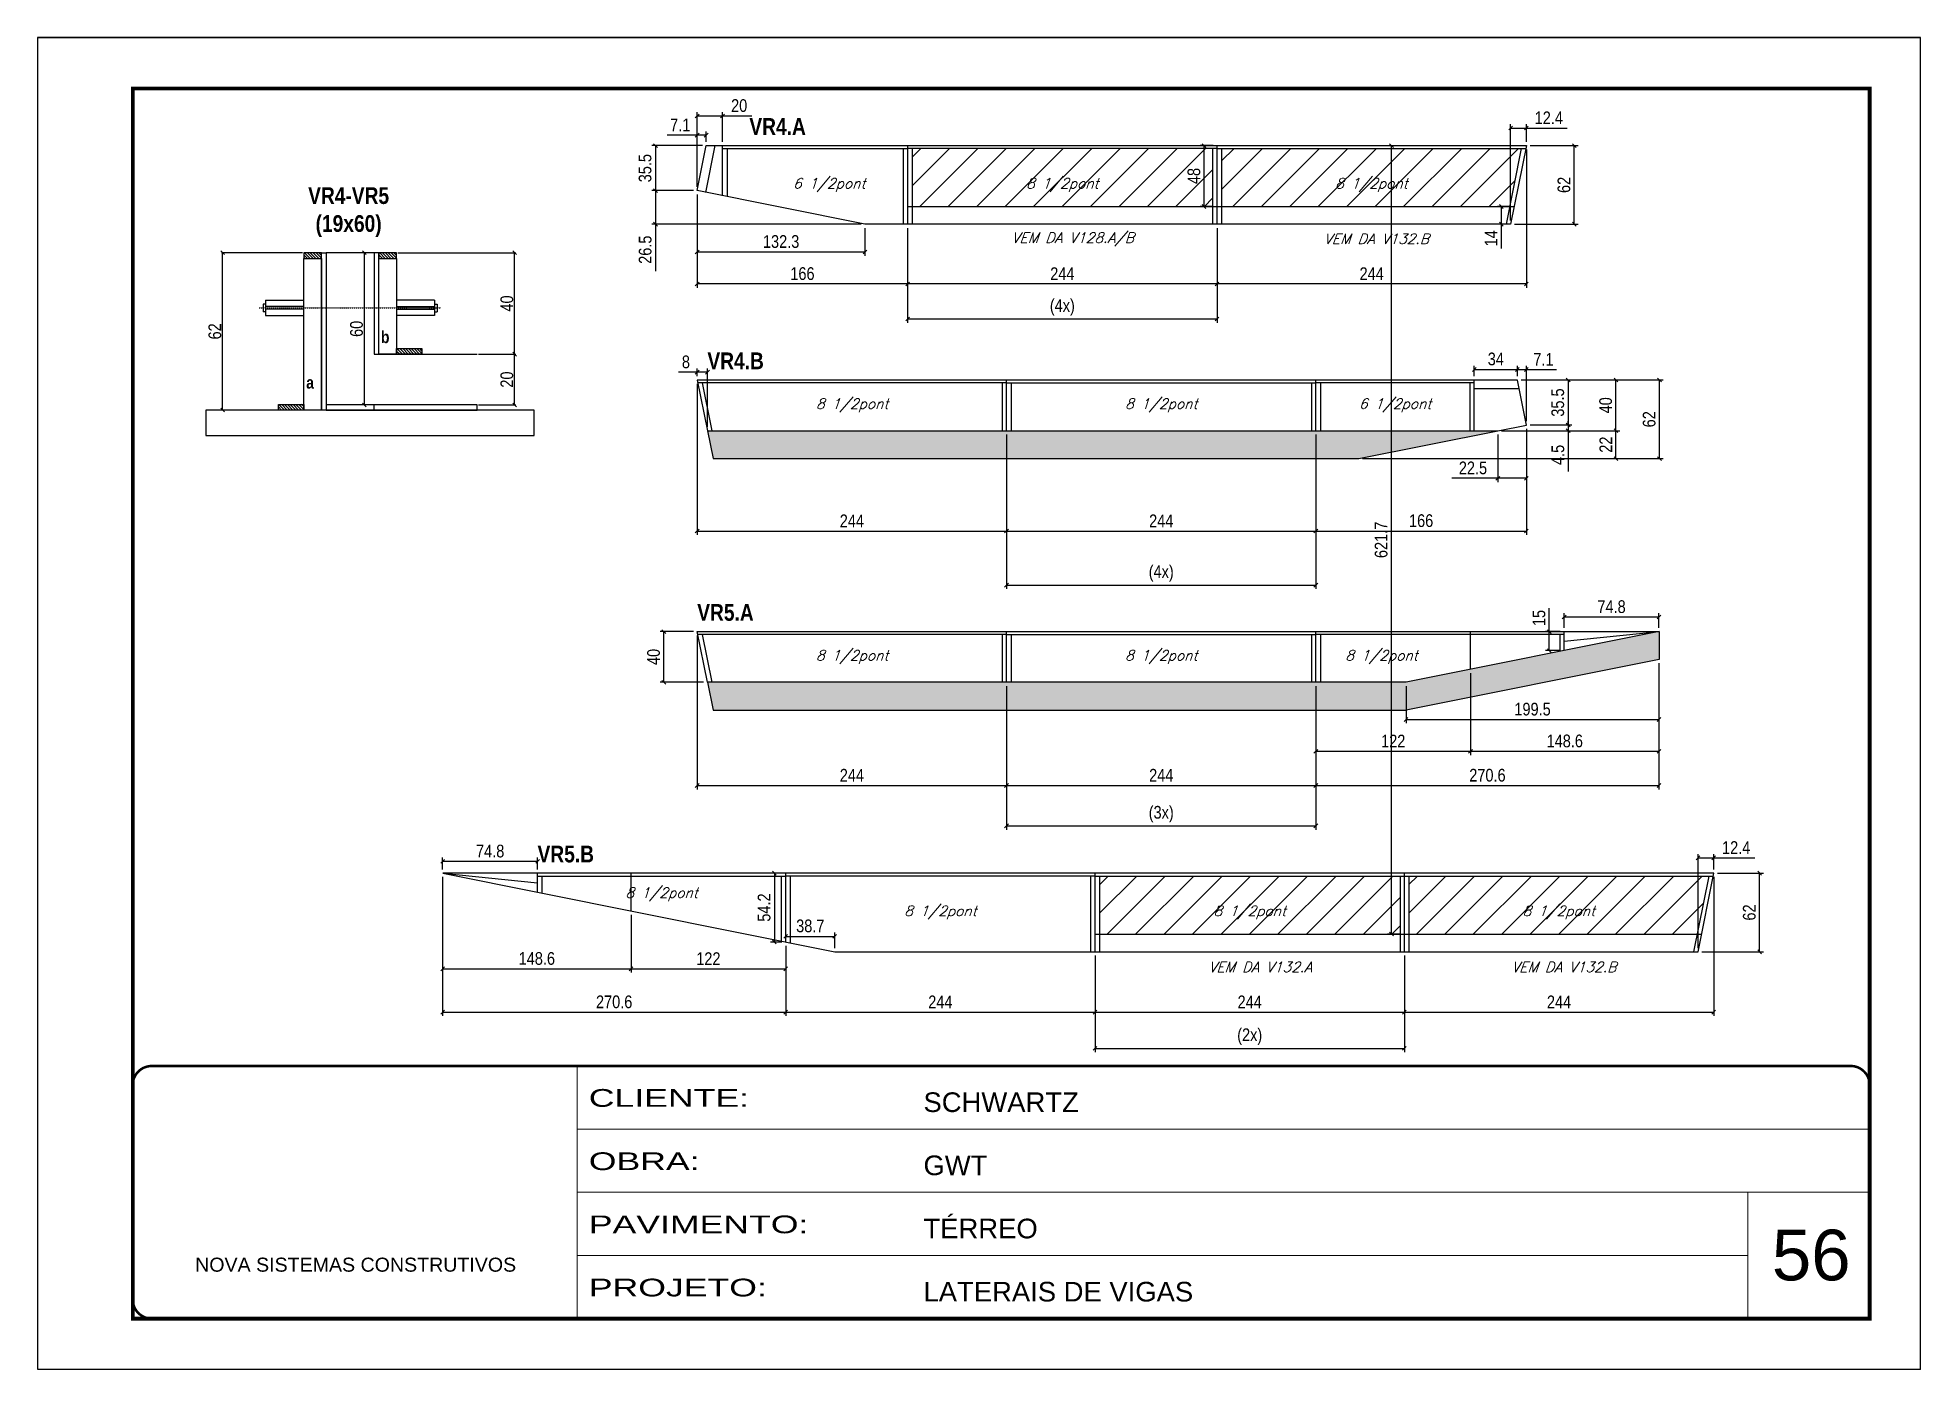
# Model space of a CAD drawing. Extents: x 2603 to 22413, y 1253 to 30260.
# Drawn here: x 7358 to 8843, y 13888 to 14938 of the extents above; entities that cross this region are included whole.
import ezdxf

# ---------------------------------------------------------------- set-up
doc = ezdxf.new("R2010")
doc.units = 0
for name, pattern in [('CONTINUO', [0]), ('DASHED', [0.75, 0.5, -0.25]), ('HIDDEN', [0.375, 0.25, -0.125])]:
    doc.linetypes.add(name, pattern=pattern)
for name, color, linetype in [('barrote', 251, 'Continuous'), ('COTA', 241, 'Continuous'), ('detalhes', 4, 'Continuous'), ('NOMENCLATURA', 7, 'Continuous'), ('Painéis', 200, 'Continuous'), ('SARR_2.2x10', 60, 'Continuous'), ('SARR_2.2x15', 61, 'Continuous'), ('SARR_2.2x7', 40, 'Continuous'), ('SARR_3.5x7', 81, 'Continuous'), ('TENSOR', 3, 'Continuous'), ('texto', 7, 'Continuous')]:
    doc.layers.add(name, color=color, linetype=linetype)
for name, color, linetype, lineweight in [('CARIMBO', 255, 'Continuous', 9), ('CONCRETO', 251, 'Continuous', 25), ('Folhas', 255, 'Continuous', 9), ('Hachura', 251, 'Continuous', 9), ('SARRAFO DE PRESSAO', 251, 'DASHED', 9)]:
    doc.layers.add(name, color=color, linetype=linetype, lineweight=lineweight)
doc.layers.add('Laje_Perimetro', color=7, linetype='Continuous', plot=False)
doc.styles.add('ARIAL', font='arial.ttf')
doc.styles.add('COTA TECNICA', font='techl___.ttf', dxfattribs={"height": 10})
doc.styles.add('COTA TECNICA 2X', font='techl___.ttf', dxfattribs={"height": 10})
doc.styles.add('Romans', font='romans.shx')
doc.styles.add('TECNICA', font='techb___.ttf', dxfattribs={"height": 10})
doc.styles.add('Tecnologia', font='')
doc.styles.get('Tecnologia').set_extended_font_data('Forgotten Futurist')
doc.dimstyles.new('PAINEL', dxfattribs={"dimtxt": 10, "dimasz": 3, "dimexe": 3, "dimexo": 3, "dimgap": 3, "dimtad": 1, "dimdec": 1, "dimzin": 12, "dimdsep": 46, "dimtxsty": 'COTA TECNICA', "dimblk1": 'OBLIQUE', "dimblk2": 'OBLIQUE', "dimsah": 1, "dimcen": 0.9, "dimclrd": 4, "dimclre": 4, "dimclrt": 240, "dimadec": 1, "dimazin": 3, "dimtfac": 1, "dimtdec": 1, "dimtmove": 0, "dimatfit": 3, "dimfxl": 1, "dimtolj": 1, "dimtzin": 12, "dimarcsym": 0})
doc.dimstyles.new('SECAO', dxfattribs={"dimscale": 0.333333, "dimtxt": 5, "dimasz": 9, "dimexe": 3, "dimexo": 3, "dimgap": 3, "dimtad": 1, "dimdec": 1, "dimlfac": 0.5, "dimzin": 12, "dimdsep": 46, "dimtxsty": 'COTA TECNICA 2X', "dimblk1": 'OBLIQUE', "dimblk2": 'OBLIQUE', "dimsah": 1, "dimcen": 0.9, "dimclrd": 4, "dimclre": 4, "dimclrt": 240, "dimadec": 1, "dimazin": 3, "dimtfac": 1, "dimtdec": 1, "dimtmove": 0, "dimatfit": 3, "dimfxl": 1, "dimtolj": 1, "dimtzin": 12, "dimarcsym": 0})
pattern_1 = [(45, (-126418.031, -5371.03), (-11.2253202, 11.2253202), [])]

msp = doc.modelspace()

# ---------------------------------------------------------------- texts
at = {"layer": 'CARIMBO', "style": 'ARIAL'}
msp.add_text('56', height=40, dxfattribs=at).set_placement((8725.83, 13957.84))
at = {"layer": 'detalhes', "style": 'TECNICA'}
for s, p in [('b', (7628.73, 14696.88)), ('a', (7569.79, 14660.97))]:
    msp.add_text(s, height=9.6, dxfattribs=at).set_placement(p)
at = {"layer": 'NOMENCLATURA', "style": 'TECNICA'}
for s, p in [('VR4.A', (7919.35, 14861.08)), ('VR4.B', (7886.25, 14676.28)), ('VR5.A', (7878.23, 14477.9)), ('VR5.B', (7752.27, 14287.4))]:
    msp.add_text(s, height=13.2, dxfattribs=at).set_placement(p)
at = {"layer": 'NOMENCLATURA', "insert": (7603.25, 14819.77), "char_height": 13.2, "attachment_point": 2, "style": 'TECNICA'}
msp.add_mtext_dynamic_manual_height_columns('VR4-VR5\\P(19x60)', width=300.2766, gutter_width=1, heights=[0], dxfattribs=at)
at = {"layer": 'texto', "color": 2, "char_height": 8, "attachment_point": 5, "style": 'Romans'}
for s, insert in [('{\\Q19;\\C256;6 1/2pont}', (7982.36, 14821.56)), ('{\\Q19;\\C256;8 1/2pont}', (8166.24, 14821.56)), ('{\\Q19;\\C256;8 1/2pont}', (8410.02, 14821.56)), ('{\\Q19;\\C256;VEM DA V128.A/B}', (8174.46, 14778.63)), ('{\\Q19;\\C256;VEM DA V132.B}', (8413.95, 14779.13)), ('{\\Q19;\\C256;8 1/2pont}', (8000.45, 14647.77)), ('{\\Q19;\\C256;8 1/2pont}', (8244.23, 14647.77)), ('{\\Q19;\\C256;6 1/2pont}', (8428.68, 14647.77)), ('{\\Q19;\\C256;8 1/2pont}', (8000.45, 14449.38)), ('{\\Q19;\\C256;8 1/2pont}', (8244.23, 14449.38)), ('{\\Q19;\\C256;8 1/2pont}', (8417.96, 14449.38)), ('{\\Q19;\\C256;8 1/2pont}', (7850.15, 14262.21)), ('{\\Q19;\\C256;8 1/2pont}', (8070.04, 14247.88)), ('{\\Q19;\\C256;8 1/2pont}', (8314.04, 14247.88)), ('{\\Q19;\\C256;8 1/2pont}', (8557.82, 14247.88)), ('{\\Q19;\\C256;VEM DA V132.A}', (8322.26, 14204.95)), ('{\\Q19;\\C256;VEM DA V132.B}', (8561.74, 14204.95))]:
    msp.add_mtext(s, dxfattribs=dict(at, insert=insert))

# ---------------------------------------------------------------- blocks, each defined once
blk = doc.blocks.new('9999999999')
at = {"color": 30, "linetype": 'CONTINUO'}
for p, q in [((98564.6, 34230.2), (98564.6, 34429.4)), ((98564.6, 34379.6), (99584, 34379.6)), ((98564.6, 34329.8), (99488, 34329.8)), ((99584, 34329.8), (99488, 34329.8)), ((99488, 34329.8), (99488, 34230.2)), ((98564.6, 34280), (99488, 34280))]:
    blk.add_line(p, q, dxfattribs=at)
at = {"color": 30, "linetype": 'CONTINUO', "const_width": 2}
blk.add_lwpolyline([(99584, 34230.2), (99584, 34414.4, 0.414214), (99569, 34429.4), (98229, 34429.4, 0.414214), (98214, 34414.4), (98214, 34245.2, 0.414214), (98229, 34230.2), (99584, 34230.2)], format="xyb", dxfattribs=at)
at = {"layer": 'Folhas'}
blk.add_lwpolyline([(98139, 34190.2), (99624, 34190.2), (99624, 35240.2), (98139, 35240.2)], close=True, dxfattribs=at)
at = {"layer": 'Folhas', "color": 30, "const_width": 3}
blk.add_lwpolyline([(98214, 34230.2), (99584, 34230.2), (99584, 35200.2), (98214, 35200.2)], close=True, dxfattribs=at)
at = {"color": 7, "linetype": 'Continuous', "ltscale": 5, "style": 'ARIAL'}
for s, height, p in [('SCHWARTZ', 15.48, (98837.7, 34393.1)), ('GWT', 15.48, (98837.7, 34343.3)), ('TÉRREO', 15.48, (98837.7, 34293.5)), ('NOVA SISTEMAS CONSTRUTIVOS', 11.059, (98263.2, 34267.2)), ('LATERAIS DE VIGAS', 15.483, (98837.7, 34243.7))]:
    blk.add_text(s, height=height, dxfattribs=at).set_placement(p)
at = {"layer": 'Folhas', "color": 7, "style": 'Tecnologia', "width": 1.5}
for s, p in [('CLIENTE:', (98573.7, 34397.2)), ('OBRA:', (98573.7, 34347.3)), ('PAVIMENTO:', (98573.7, 34297.5)), ('PROJETO:', (98573.7, 34247.7))]:
    blk.add_text(s, height=14, dxfattribs=at).set_placement(p)
blk = doc.blocks.new('_Oblique')
at = {"color": 0, "linetype": 'ByBlock', "lineweight": -2}
blk.add_line((-0.5, -0.5), (0.5, 0.5), dxfattribs=at)
blk = doc.blocks.new('*D1692')
at = {"layer": 'COTA', "color": 4, "linetype": 'ByBlock', "lineweight": -2, "transparency": 16777216}
for p, q in [((8532.2, 14849.6), (8532.2, 14740.5)), ((8288.2, 14787.6), (8288.2, 14740.5)), ((8532.2, 14743.5), (8288.2, 14743.5))]:
    blk.add_line(p, q, dxfattribs=at)
at = {"layer": 'Defpoints', "color": 0, "linetype": 'ByBlock', "transparency": 16777216}
for p in [(8532.2, 14852.6), (8288.2, 14790.6), (8288.2, 14743.5)]:
    blk.add_point(p, dxfattribs=at)
at = {"layer": 'COTA', "color": 4, "linetype": 'ByBlock', "lineweight": -2, "transparency": 16777216, "xscale": 3, "yscale": 3, "zscale": 3, "rotation": 180}
blk.add_blockref('_Oblique', (8288.2, 14743.5), dxfattribs=at)
at = {"layer": 'COTA', "color": 4, "linetype": 'ByBlock', "lineweight": -2, "transparency": 16777216, "xscale": 3, "yscale": 3, "zscale": 3}
blk.add_blockref('_Oblique', (8532.2, 14743.5), dxfattribs=at)
at = {"layer": 'COTA', "color": 240, "linetype": 'ByBlock', "transparency": 16777216, "insert": (8410.2, 14751.6), "char_height": 10, "attachment_point": 5, "style": 'COTA TECNICA'}
blk.add_mtext('\\A1;244', dxfattribs=at)
blk = doc.blocks.new('*D1693')
at = {"layer": 'COTA', "color": 4, "linetype": 'ByBlock', "lineweight": -2, "transparency": 16777216}
for p, q in [((8044.2, 14787.6), (8044.2, 14740.5)), ((8288.2, 14787.6), (8288.2, 14740.5)), ((8288.2, 14743.5), (8044.2, 14743.5))]:
    blk.add_line(p, q, dxfattribs=at)
at = {"layer": 'Defpoints', "color": 0, "linetype": 'ByBlock', "transparency": 16777216}
for p in [(8044.2, 14790.6), (8288.2, 14790.6), (8044.2, 14743.5)]:
    blk.add_point(p, dxfattribs=at)
at = {"layer": 'COTA', "color": 4, "linetype": 'ByBlock', "lineweight": -2, "transparency": 16777216, "xscale": 3, "yscale": 3, "zscale": 3, "rotation": 180}
blk.add_blockref('_Oblique', (8044.2, 14743.5), dxfattribs=at)
at = {"layer": 'COTA', "color": 4, "linetype": 'ByBlock', "lineweight": -2, "transparency": 16777216, "xscale": 3, "yscale": 3, "zscale": 3}
blk.add_blockref('_Oblique', (8288.2, 14743.5), dxfattribs=at)
at = {"layer": 'COTA', "color": 240, "linetype": 'ByBlock', "transparency": 16777216, "insert": (8166.2, 14751.6), "char_height": 10, "attachment_point": 5, "style": 'COTA TECNICA'}
blk.add_mtext('\\A1;244', dxfattribs=at)
blk = doc.blocks.new('*D1694')
at = {"layer": 'COTA', "color": 4, "linetype": 'ByBlock', "lineweight": -2, "transparency": 16777216}
for p, q in [((7878.2, 14814.1), (7878.2, 14740.5)), ((8044.2, 14787.6), (8044.2, 14740.5)), ((8044.2, 14743.5), (7878.2, 14743.5))]:
    blk.add_line(p, q, dxfattribs=at)
at = {"layer": 'Defpoints', "color": 0, "linetype": 'ByBlock', "transparency": 16777216}
for p in [(7878.2, 14817.1), (8044.2, 14790.6), (7878.2, 14743.5)]:
    blk.add_point(p, dxfattribs=at)
at = {"layer": 'COTA', "color": 4, "linetype": 'ByBlock', "lineweight": -2, "transparency": 16777216, "xscale": 3, "yscale": 3, "zscale": 3, "rotation": 180}
blk.add_blockref('_Oblique', (7878.2, 14743.5), dxfattribs=at)
at = {"layer": 'COTA', "color": 4, "linetype": 'ByBlock', "lineweight": -2, "transparency": 16777216, "xscale": 3, "yscale": 3, "zscale": 3}
blk.add_blockref('_Oblique', (8044.2, 14743.5), dxfattribs=at)
at = {"layer": 'COTA', "color": 240, "linetype": 'ByBlock', "transparency": 16777216, "insert": (7961.2, 14751.6), "char_height": 10, "attachment_point": 5, "style": 'COTA TECNICA'}
blk.add_mtext('\\A1;166', dxfattribs=at)
blk = doc.blocks.new('*D322')
at = {"layer": 'COTA', "color": 4, "linetype": 'ByBlock', "lineweight": -2, "transparency": 16777216}
for p, q in [((7875.2, 14817.1), (7842.3, 14817.1)), ((7845.3, 14817.1), (7845.3, 14790.6)), ((8007.5, 14790.6), (7842.3, 14790.6)), ((7845.3, 14790.6), (7845.3, 14753.5))]:
    blk.add_line(p, q, dxfattribs=at)
at = {"layer": 'Defpoints', "color": 0, "linetype": 'ByBlock', "transparency": 16777216}
for p in [(7878.2, 14817.1), (7845.3, 14790.6), (8010.5, 14790.6)]:
    blk.add_point(p, dxfattribs=at)
at = {"layer": 'COTA', "color": 4, "linetype": 'ByBlock', "lineweight": -2, "transparency": 16777216, "xscale": 3, "yscale": 3, "zscale": 3}
for p, rotation in [((7845.3, 14817.1), 90), ((7845.3, 14790.6), 270)]:
    blk.add_blockref('_Oblique', p, dxfattribs=dict(at, rotation=rotation))
at = {"layer": 'COTA', "color": 240, "linetype": 'ByBlock', "transparency": 16777216, "insert": (7837.2, 14770.5), "char_height": 10, "attachment_point": 5, "rotation": 90, "style": 'COTA TECNICA'}
blk.add_mtext('\\A1;26.5', dxfattribs=at)
blk = doc.blocks.new('*D323')
at = {"layer": 'COTA', "color": 4, "linetype": 'ByBlock', "lineweight": -2, "transparency": 16777216}
for p, q in [((7882.3, 14852.6), (7842.3, 14852.6)), ((7845.3, 14852.6), (7845.3, 14817.1)), ((7875.2, 14817.1), (7842.3, 14817.1))]:
    blk.add_line(p, q, dxfattribs=at)
at = {"layer": 'Defpoints', "color": 0, "linetype": 'ByBlock', "transparency": 16777216}
for p in [(7885.3, 14852.6), (7845.3, 14817.1), (7878.2, 14817.1)]:
    blk.add_point(p, dxfattribs=at)
at = {"layer": 'COTA', "color": 4, "linetype": 'ByBlock', "lineweight": -2, "transparency": 16777216, "xscale": 3, "yscale": 3, "zscale": 3}
for p, rotation in [((7845.3, 14852.6), 90), ((7845.3, 14817.1), 270)]:
    blk.add_blockref('_Oblique', p, dxfattribs=dict(at, rotation=rotation))
at = {"layer": 'COTA', "color": 240, "linetype": 'ByBlock', "transparency": 16777216, "insert": (7837.1, 14834.8), "char_height": 10, "attachment_point": 5, "rotation": 90, "style": 'COTA TECNICA'}
blk.add_mtext('\\A1;35.5', dxfattribs=at)
blk = doc.blocks.new('*D324')
at = {"layer": 'COTA', "color": 4, "linetype": 'ByBlock', "lineweight": -2, "transparency": 16777216}
for p, q in [((7878.2, 14860.8), (7854.4, 14860.8)), ((7878.2, 14820.1), (7878.2, 14863.8)), ((7885.3, 14860.8), (7878.2, 14860.8)), ((7885.3, 14855.6), (7885.3, 14863.8))]:
    blk.add_line(p, q, dxfattribs=at)
at = {"layer": 'Defpoints', "color": 0, "linetype": 'ByBlock', "transparency": 16777216}
for p in [(7878.2, 14860.8), (7885.3, 14852.6), (7878.2, 14817.1)]:
    blk.add_point(p, dxfattribs=at)
at = {"layer": 'COTA', "color": 4, "linetype": 'ByBlock', "lineweight": -2, "transparency": 16777216, "xscale": 3, "yscale": 3, "zscale": 3, "rotation": 180}
blk.add_blockref('_Oblique', (7878.2, 14860.8), dxfattribs=at)
at = {"layer": 'COTA', "color": 4, "linetype": 'ByBlock', "lineweight": -2, "transparency": 16777216, "xscale": 3, "yscale": 3, "zscale": 3}
blk.add_blockref('_Oblique', (7885.3, 14860.8), dxfattribs=at)
at = {"layer": 'COTA', "color": 240, "linetype": 'ByBlock', "transparency": 16777216, "insert": (7864.8, 14868.9), "char_height": 10, "attachment_point": 5, "style": 'COTA TECNICA'}
blk.add_mtext('\\A1;7.1', dxfattribs=at)
blk = doc.blocks.new('*D325')
at = {"layer": 'COTA', "color": 4, "linetype": 'ByBlock', "lineweight": -2, "transparency": 16777216}
for p, q in [((7878.2, 14814.1), (7878.2, 14765.7)), ((8010.5, 14787.6), (8010.5, 14765.7)), ((7878.2, 14768.7), (8010.5, 14768.7))]:
    blk.add_line(p, q, dxfattribs=at)
at = {"layer": 'Defpoints', "color": 0, "linetype": 'ByBlock', "transparency": 16777216}
for p in [(7878.2, 14817.1), (8010.5, 14790.6), (8010.5, 14768.7)]:
    blk.add_point(p, dxfattribs=at)
at = {"layer": 'COTA', "color": 4, "linetype": 'ByBlock', "lineweight": -2, "transparency": 16777216, "xscale": 3, "yscale": 3, "zscale": 3, "rotation": 180}
blk.add_blockref('_Oblique', (7878.2, 14768.7), dxfattribs=at)
at = {"layer": 'COTA', "color": 4, "linetype": 'ByBlock', "lineweight": -2, "transparency": 16777216, "xscale": 3, "yscale": 3, "zscale": 3}
blk.add_blockref('_Oblique', (8010.5, 14768.7), dxfattribs=at)
at = {"layer": 'COTA', "color": 240, "linetype": 'ByBlock', "transparency": 16777216, "insert": (7944.4, 14776.9), "char_height": 10, "attachment_point": 5, "style": 'COTA TECNICA'}
blk.add_mtext('\\A1;132.3', dxfattribs=at)
blk = doc.blocks.new('*D1695')
at = {"layer": 'COTA', "color": 4, "linetype": 'ByBlock', "lineweight": -2, "transparency": 16777216}
for p, q in [((8044.2, 14787.6), (8044.2, 14712.8)), ((8288.2, 14787.6), (8288.2, 14712.8)), ((8288.2, 14715.8), (8044.2, 14715.8))]:
    blk.add_line(p, q, dxfattribs=at)
at = {"layer": 'Defpoints', "color": 0, "linetype": 'ByBlock', "transparency": 16777216}
for p in [(8044.2, 14790.6), (8288.2, 14790.6), (8044.2, 14715.8)]:
    blk.add_point(p, dxfattribs=at)
at = {"layer": 'COTA', "color": 4, "linetype": 'ByBlock', "lineweight": -2, "transparency": 16777216, "xscale": 3, "yscale": 3, "zscale": 3, "rotation": 180}
blk.add_blockref('_Oblique', (8044.2, 14715.8), dxfattribs=at)
at = {"layer": 'COTA', "color": 4, "linetype": 'ByBlock', "lineweight": -2, "transparency": 16777216, "xscale": 3, "yscale": 3, "zscale": 3}
blk.add_blockref('_Oblique', (8288.2, 14715.8), dxfattribs=at)
at = {"layer": 'COTA', "color": 240, "linetype": 'ByBlock', "transparency": 16777216, "insert": (8166.2, 14725), "char_height": 10, "attachment_point": 5, "style": 'COTA TECNICA'}
blk.add_mtext('\\A1;(4x)', dxfattribs=at)
blk = doc.blocks.new('*D1696')
at = {"layer": 'COTA', "color": 4, "linetype": 'ByBlock', "lineweight": -2, "transparency": 16777216}
for p, q in [((7878.2, 14664.8), (7878.2, 14545.7)), ((8122.2, 14624.8), (8122.2, 14545.7)), ((7878.2, 14548.7), (8122.2, 14548.7))]:
    blk.add_line(p, q, dxfattribs=at)
at = {"layer": 'Defpoints', "color": 0, "linetype": 'ByBlock', "transparency": 16777216}
for p in [(7878.2, 14667.8), (8122.2, 14627.8), (8122.2, 14548.7)]:
    blk.add_point(p, dxfattribs=at)
at = {"layer": 'COTA', "color": 4, "linetype": 'ByBlock', "lineweight": -2, "transparency": 16777216, "xscale": 3, "yscale": 3, "zscale": 3, "rotation": 180}
blk.add_blockref('_Oblique', (7878.2, 14548.7), dxfattribs=at)
at = {"layer": 'COTA', "color": 4, "linetype": 'ByBlock', "lineweight": -2, "transparency": 16777216, "xscale": 3, "yscale": 3, "zscale": 3}
blk.add_blockref('_Oblique', (8122.2, 14548.7), dxfattribs=at)
at = {"layer": 'COTA', "color": 240, "linetype": 'ByBlock', "transparency": 16777216, "insert": (8000.2, 14556.7), "char_height": 10, "attachment_point": 5, "style": 'COTA TECNICA'}
blk.add_mtext('\\A1;244', dxfattribs=at)
blk = doc.blocks.new('*D1697')
at = {"layer": 'COTA', "color": 4, "linetype": 'ByBlock', "lineweight": -2, "transparency": 16777216}
for p, q in [((8122.2, 14624.8), (8122.2, 14545.7)), ((8366.2, 14624.8), (8366.2, 14545.7)), ((8122.2, 14548.7), (8366.2, 14548.7))]:
    blk.add_line(p, q, dxfattribs=at)
at = {"layer": 'Defpoints', "color": 0, "linetype": 'ByBlock', "transparency": 16777216}
for p in [(8122.2, 14627.8), (8366.2, 14627.8), (8366.2, 14548.7)]:
    blk.add_point(p, dxfattribs=at)
at = {"layer": 'COTA', "color": 4, "linetype": 'ByBlock', "lineweight": -2, "transparency": 16777216, "xscale": 3, "yscale": 3, "zscale": 3, "rotation": 180}
blk.add_blockref('_Oblique', (8122.2, 14548.7), dxfattribs=at)
at = {"layer": 'COTA', "color": 4, "linetype": 'ByBlock', "lineweight": -2, "transparency": 16777216, "xscale": 3, "yscale": 3, "zscale": 3}
blk.add_blockref('_Oblique', (8366.2, 14548.7), dxfattribs=at)
at = {"layer": 'COTA', "color": 240, "linetype": 'ByBlock', "transparency": 16777216, "insert": (8244.2, 14556.7), "char_height": 10, "attachment_point": 5, "style": 'COTA TECNICA'}
blk.add_mtext('\\A1;244', dxfattribs=at)
blk = doc.blocks.new('*D1698')
at = {"layer": 'COTA', "color": 4, "linetype": 'ByBlock', "lineweight": -2, "transparency": 16777216}
for p, q in [((8532.2, 14629.3), (8532.2, 14545.7)), ((8366.2, 14624.8), (8366.2, 14545.7)), ((8366.2, 14548.7), (8532.2, 14548.7))]:
    blk.add_line(p, q, dxfattribs=at)
at = {"layer": 'Defpoints', "color": 0, "linetype": 'ByBlock', "transparency": 16777216}
for p in [(8366.2, 14627.8), (8532.2, 14632.3), (8532.2, 14548.7)]:
    blk.add_point(p, dxfattribs=at)
at = {"layer": 'COTA', "color": 4, "linetype": 'ByBlock', "lineweight": -2, "transparency": 16777216, "xscale": 3, "yscale": 3, "zscale": 3, "rotation": 180}
blk.add_blockref('_Oblique', (8366.2, 14548.7), dxfattribs=at)
at = {"layer": 'COTA', "color": 4, "linetype": 'ByBlock', "lineweight": -2, "transparency": 16777216, "xscale": 3, "yscale": 3, "zscale": 3}
blk.add_blockref('_Oblique', (8532.2, 14548.7), dxfattribs=at)
at = {"layer": 'COTA', "color": 240, "linetype": 'ByBlock', "transparency": 16777216, "insert": (8449.2, 14556.8), "char_height": 10, "attachment_point": 5, "style": 'COTA TECNICA'}
blk.add_mtext('\\A1;166', dxfattribs=at)
blk = doc.blocks.new('*D326')
at = {"layer": 'COTA', "color": 4, "linetype": 'ByBlock', "lineweight": -2, "transparency": 16777216}
for p, q in [((8528.1, 14667.8), (8568.2, 14667.8)), ((8565.2, 14667.8), (8565.2, 14632.3)), ((8535.2, 14632.3), (8568.2, 14632.3))]:
    blk.add_line(p, q, dxfattribs=at)
at = {"layer": 'Defpoints', "color": 0, "linetype": 'ByBlock', "transparency": 16777216}
for p in [(8525.1, 14667.8), (8532.2, 14632.3), (8565.2, 14632.3)]:
    blk.add_point(p, dxfattribs=at)
at = {"layer": 'COTA', "color": 4, "linetype": 'ByBlock', "lineweight": -2, "transparency": 16777216, "xscale": 3, "yscale": 3, "zscale": 3}
for p, rotation in [((8565.2, 14667.8), 90), ((8565.2, 14632.3), 270)]:
    blk.add_blockref('_Oblique', p, dxfattribs=dict(at, rotation=rotation))
at = {"layer": 'COTA', "color": 240, "linetype": 'ByBlock', "transparency": 16777216, "insert": (8557, 14650), "char_height": 10, "attachment_point": 5, "rotation": 90, "style": 'COTA TECNICA'}
blk.add_mtext('\\A1;35.5', dxfattribs=at)
blk = doc.blocks.new('*D1699')
at = {"layer": 'COTA', "color": 4, "linetype": 'ByBlock', "lineweight": -2, "transparency": 16777216}
for p, q in [((8491.1, 14670.8), (8491.1, 14679)), ((8491.1, 14676), (8525.1, 14676)), ((8525.1, 14670.8), (8525.1, 14679))]:
    blk.add_line(p, q, dxfattribs=at)
at = {"layer": 'Defpoints', "color": 0, "linetype": 'ByBlock', "transparency": 16777216}
for p in [(8525.1, 14676), (8491.1, 14667.8), (8525.1, 14667.8)]:
    blk.add_point(p, dxfattribs=at)
at = {"layer": 'COTA', "color": 4, "linetype": 'ByBlock', "lineweight": -2, "transparency": 16777216, "xscale": 3, "yscale": 3, "zscale": 3, "rotation": 180}
blk.add_blockref('_Oblique', (8491.1, 14676), dxfattribs=at)
at = {"layer": 'COTA', "color": 4, "linetype": 'ByBlock', "lineweight": -2, "transparency": 16777216, "xscale": 3, "yscale": 3, "zscale": 3}
blk.add_blockref('_Oblique', (8525.1, 14676), dxfattribs=at)
at = {"layer": 'COTA', "color": 240, "linetype": 'ByBlock', "transparency": 16777216, "insert": (8508.1, 14684.3), "char_height": 10, "attachment_point": 5, "style": 'COTA TECNICA'}
blk.add_mtext('\\A1;34', dxfattribs=at)
blk = doc.blocks.new('*D327')
at = {"layer": 'COTA', "color": 4, "linetype": 'ByBlock', "lineweight": -2, "transparency": 16777216}
for p, q in [((8525.1, 14670.8), (8525.1, 14679)), ((8525.1, 14676), (8532.2, 14676)), ((8532.2, 14635.3), (8532.2, 14679)), ((8532.2, 14676), (8556.1, 14676))]:
    blk.add_line(p, q, dxfattribs=at)
at = {"layer": 'Defpoints', "color": 0, "linetype": 'ByBlock', "transparency": 16777216}
for p in [(8532.2, 14676), (8525.1, 14667.8), (8532.2, 14632.3)]:
    blk.add_point(p, dxfattribs=at)
at = {"layer": 'COTA', "color": 4, "linetype": 'ByBlock', "lineweight": -2, "transparency": 16777216, "xscale": 3, "yscale": 3, "zscale": 3, "rotation": 180}
blk.add_blockref('_Oblique', (8525.1, 14676), dxfattribs=at)
at = {"layer": 'COTA', "color": 4, "linetype": 'ByBlock', "lineweight": -2, "transparency": 16777216, "xscale": 3, "yscale": 3, "zscale": 3}
blk.add_blockref('_Oblique', (8532.2, 14676), dxfattribs=at)
at = {"layer": 'COTA', "color": 240, "linetype": 'ByBlock', "transparency": 16777216, "insert": (8545.7, 14684.1), "char_height": 10, "attachment_point": 5, "style": 'COTA TECNICA'}
blk.add_mtext('\\A1;7.1', dxfattribs=at)
blk = doc.blocks.new('*D328')
at = {"layer": 'COTA', "color": 4, "linetype": 'ByBlock', "lineweight": -2, "transparency": 16777216}
for p, q in [((8122.2, 14624.8), (8122.2, 14503)), ((8366.2, 14624.8), (8366.2, 14503)), ((8122.2, 14506), (8366.2, 14506))]:
    blk.add_line(p, q, dxfattribs=at)
at = {"layer": 'Defpoints', "color": 0, "linetype": 'ByBlock', "transparency": 16777216}
for p in [(8122.2, 14627.8), (8366.2, 14627.8), (8366.2, 14506)]:
    blk.add_point(p, dxfattribs=at)
at = {"layer": 'COTA', "color": 4, "linetype": 'ByBlock', "lineweight": -2, "transparency": 16777216, "xscale": 3, "yscale": 3, "zscale": 3, "rotation": 180}
blk.add_blockref('_Oblique', (8122.2, 14506), dxfattribs=at)
at = {"layer": 'COTA', "color": 4, "linetype": 'ByBlock', "lineweight": -2, "transparency": 16777216, "xscale": 3, "yscale": 3, "zscale": 3}
blk.add_blockref('_Oblique', (8366.2, 14506), dxfattribs=at)
at = {"layer": 'COTA', "color": 240, "linetype": 'ByBlock', "transparency": 16777216, "insert": (8244.2, 14515.2), "char_height": 10, "attachment_point": 5, "style": 'COTA TECNICA'}
blk.add_mtext('\\A1;(4x)', dxfattribs=at)
blk = doc.blocks.new('*D329')
at = {"layer": 'COTA', "color": 4, "linetype": 'ByBlock', "lineweight": -2, "transparency": 16777216}
for p, q in [((8535.2, 14852.6), (8573, 14852.6)), ((8570, 14790.6), (8570, 14852.6)), ((8522.8, 14790.6), (8573, 14790.6))]:
    blk.add_line(p, q, dxfattribs=at)
at = {"layer": 'Defpoints', "color": 0, "linetype": 'ByBlock', "transparency": 16777216}
for p in [(8532.2, 14852.6), (8570, 14852.6), (8519.8, 14790.6)]:
    blk.add_point(p, dxfattribs=at)
at = {"layer": 'COTA', "color": 4, "linetype": 'ByBlock', "lineweight": -2, "transparency": 16777216, "xscale": 3, "yscale": 3, "zscale": 3}
for p, rotation in [((8570, 14852.6), 90), ((8570, 14790.6), 270)]:
    blk.add_blockref('_Oblique', p, dxfattribs=dict(at, rotation=rotation))
at = {"layer": 'COTA', "color": 240, "linetype": 'ByBlock', "transparency": 16777216, "insert": (8561.9, 14821.6), "char_height": 10, "attachment_point": 5, "rotation": 90, "style": 'COTA TECNICA'}
blk.add_mtext('\\A1;62', dxfattribs=at)
blk = doc.blocks.new('*D1700')
at = {"layer": 'COTA', "color": 4, "linetype": 'ByBlock', "lineweight": -2, "transparency": 16777216}
for p, q in [((7878.2, 14673.9), (7863.4, 14673.9)), ((7878.2, 14670.8), (7878.2, 14676.9)), ((7886.3, 14673.9), (7878.2, 14673.9)), ((7886.3, 14630.8), (7886.3, 14676.9))]:
    blk.add_line(p, q, dxfattribs=at)
at = {"layer": 'Defpoints', "color": 0, "linetype": 'ByBlock', "transparency": 16777216}
for p in [(7878.2, 14673.9), (7878.2, 14667.8), (7886.3, 14627.8)]:
    blk.add_point(p, dxfattribs=at)
at = {"layer": 'COTA', "color": 4, "linetype": 'ByBlock', "lineweight": -2, "transparency": 16777216, "xscale": 3, "yscale": 3, "zscale": 3, "rotation": 180}
blk.add_blockref('_Oblique', (7878.2, 14673.9), dxfattribs=at)
at = {"layer": 'COTA', "color": 4, "linetype": 'ByBlock', "lineweight": -2, "transparency": 16777216, "xscale": 3, "yscale": 3, "zscale": 3}
blk.add_blockref('_Oblique', (7886.3, 14673.9), dxfattribs=at)
at = {"layer": 'COTA', "color": 240, "linetype": 'ByBlock', "transparency": 16777216, "insert": (7869.3, 14682), "char_height": 10, "attachment_point": 5, "style": 'COTA TECNICA'}
blk.add_mtext('\\A1;8', dxfattribs=at)
blk = doc.blocks.new('*D1701')
at = {"layer": 'COTA', "color": 4, "linetype": 'ByBlock', "lineweight": -2, "transparency": 16777216}
for p, q in [((8512.7, 14627.8), (8568.2, 14627.8)), ((8535.2, 14632.3), (8568.2, 14632.3)), ((8565.2, 14632.3), (8565.2, 14635.3)), ((8565.2, 14632.3), (8565.2, 14627.8)), ((8565.2, 14627.8), (8565.2, 14595.5))]:
    blk.add_line(p, q, dxfattribs=at)
at = {"layer": 'Defpoints', "color": 0, "linetype": 'ByBlock', "transparency": 16777216}
for p in [(8509.7, 14627.8), (8532.2, 14632.3), (8565.2, 14627.8)]:
    blk.add_point(p, dxfattribs=at)
at = {"layer": 'COTA', "color": 4, "linetype": 'ByBlock', "lineweight": -2, "transparency": 16777216, "xscale": 3, "yscale": 3, "zscale": 3}
for p, rotation in [((8565.2, 14632.3), 270), ((8565.2, 14627.8), 90)]:
    blk.add_blockref('_Oblique', p, dxfattribs=dict(at, rotation=rotation))
at = {"layer": 'COTA', "color": 240, "linetype": 'ByBlock', "transparency": 16777216, "insert": (8557.1, 14608.7), "char_height": 10, "attachment_point": 5, "rotation": 90, "style": 'COTA TECNICA'}
blk.add_mtext('\\A1;4.5', dxfattribs=at)
blk = doc.blocks.new('*D1702')
at = {"layer": 'COTA', "color": 4, "linetype": 'ByBlock', "lineweight": -2, "transparency": 16777216}
for p, q in [((8528.1, 14667.8), (8605.9, 14667.8)), ((8602.9, 14627.8), (8602.9, 14667.8)), ((8512.7, 14627.8), (8605.9, 14627.8))]:
    blk.add_line(p, q, dxfattribs=at)
at = {"layer": 'Defpoints', "color": 0, "linetype": 'ByBlock', "transparency": 16777216}
for p in [(8525.1, 14667.8), (8602.9, 14667.8), (8509.7, 14627.8)]:
    blk.add_point(p, dxfattribs=at)
at = {"layer": 'COTA', "color": 4, "linetype": 'ByBlock', "lineweight": -2, "transparency": 16777216, "xscale": 3, "yscale": 3, "zscale": 3}
for p, rotation in [((8602.9, 14667.8), 90), ((8602.9, 14627.8), 270)]:
    blk.add_blockref('_Oblique', p, dxfattribs=dict(at, rotation=rotation))
at = {"layer": 'COTA', "color": 240, "linetype": 'ByBlock', "transparency": 16777216, "insert": (8594.8, 14647.8), "char_height": 10, "attachment_point": 5, "rotation": 90, "style": 'COTA TECNICA'}
blk.add_mtext('\\A1;40', dxfattribs=at)
blk = doc.blocks.new('*D1703')
at = {"layer": 'COTA', "color": 4, "linetype": 'ByBlock', "lineweight": -2, "transparency": 16777216}
for p, q in [((8512.7, 14627.8), (8605.9, 14627.8)), ((8602.9, 14605.8), (8602.9, 14627.8)), ((8403, 14605.8), (8605.9, 14605.8))]:
    blk.add_line(p, q, dxfattribs=at)
at = {"layer": 'Defpoints', "color": 0, "linetype": 'ByBlock', "transparency": 16777216}
for p in [(8509.7, 14627.8), (8602.9, 14627.8), (8400, 14605.8)]:
    blk.add_point(p, dxfattribs=at)
at = {"layer": 'COTA', "color": 4, "linetype": 'ByBlock', "lineweight": -2, "transparency": 16777216, "xscale": 3, "yscale": 3, "zscale": 3}
for p, rotation in [((8602.9, 14627.8), 90), ((8602.9, 14605.8), 270)]:
    blk.add_blockref('_Oblique', p, dxfattribs=dict(at, rotation=rotation))
at = {"layer": 'COTA', "color": 240, "linetype": 'ByBlock', "transparency": 16777216, "insert": (8594.9, 14616.8), "char_height": 10, "attachment_point": 5, "rotation": 90, "style": 'COTA TECNICA'}
blk.add_mtext('\\A1;22', dxfattribs=at)
blk = doc.blocks.new('*D1704')
at = {"layer": 'COTA', "color": 4, "linetype": 'ByBlock', "lineweight": -2, "transparency": 16777216}
for p, q in [((8528.1, 14667.8), (8640.2, 14667.8)), ((8637.2, 14605.8), (8637.2, 14667.8)), ((8403, 14605.8), (8640.2, 14605.8))]:
    blk.add_line(p, q, dxfattribs=at)
at = {"layer": 'Defpoints', "color": 0, "linetype": 'ByBlock', "transparency": 16777216}
for p in [(8525.1, 14667.8), (8637.2, 14667.8), (8400, 14605.8)]:
    blk.add_point(p, dxfattribs=at)
at = {"layer": 'COTA', "color": 4, "linetype": 'ByBlock', "lineweight": -2, "transparency": 16777216, "xscale": 3, "yscale": 3, "zscale": 3}
for p, rotation in [((8637.2, 14667.8), 90), ((8637.2, 14605.8), 270)]:
    blk.add_blockref('_Oblique', p, dxfattribs=dict(at, rotation=rotation))
at = {"layer": 'COTA', "color": 240, "linetype": 'ByBlock', "transparency": 16777216, "insert": (8629.1, 14636.8), "char_height": 10, "attachment_point": 5, "rotation": 90, "style": 'COTA TECNICA'}
blk.add_mtext('\\A1;62', dxfattribs=at)
blk = doc.blocks.new('*D330')
at = {"layer": 'COTA', "color": 4, "linetype": 'ByBlock', "lineweight": -2, "transparency": 16777216}
for p, q in [((8519.8, 14793.6), (8519.8, 14869.4)), ((8519.8, 14866.4), (8532.2, 14866.4)), ((8532.2, 14855.6), (8532.2, 14869.4)), ((8532.2, 14866.4), (8564.5, 14866.4))]:
    blk.add_line(p, q, dxfattribs=at)
at = {"layer": 'Defpoints', "color": 0, "linetype": 'ByBlock', "transparency": 16777216}
for p in [(8532.2, 14866.4), (8532.2, 14852.6), (8519.8, 14790.6)]:
    blk.add_point(p, dxfattribs=at)
at = {"layer": 'COTA', "color": 4, "linetype": 'ByBlock', "lineweight": -2, "transparency": 16777216, "xscale": 3, "yscale": 3, "zscale": 3, "rotation": 180}
blk.add_blockref('_Oblique', (8519.8, 14866.4), dxfattribs=at)
at = {"layer": 'COTA', "color": 4, "linetype": 'ByBlock', "lineweight": -2, "transparency": 16777216, "xscale": 3, "yscale": 3, "zscale": 3}
blk.add_blockref('_Oblique', (8532.2, 14866.4), dxfattribs=at)
at = {"layer": 'COTA', "color": 240, "linetype": 'ByBlock', "transparency": 16777216, "insert": (8549.9, 14874.5), "char_height": 10, "attachment_point": 5, "style": 'COTA TECNICA'}
blk.add_mtext('\\A1;12.4', dxfattribs=at)
blk = doc.blocks.new('*D1705')
at = {"layer": 'COTA', "color": 4, "linetype": 'ByBlock', "lineweight": -2, "transparency": 16777216}
for p, q in [((8532.2, 14629.3), (8532.2, 14587.3)), ((8509.7, 14624.8), (8509.7, 14587.3)), ((8509.7, 14590.3), (8473.5, 14590.3)), ((8532.2, 14590.3), (8509.7, 14590.3))]:
    blk.add_line(p, q, dxfattribs=at)
at = {"layer": 'Defpoints', "color": 0, "linetype": 'ByBlock', "transparency": 16777216}
for p in [(8509.7, 14627.8), (8532.2, 14632.3), (8509.7, 14590.3)]:
    blk.add_point(p, dxfattribs=at)
at = {"layer": 'COTA', "color": 4, "linetype": 'ByBlock', "lineweight": -2, "transparency": 16777216, "xscale": 3, "yscale": 3, "zscale": 3, "rotation": 180}
blk.add_blockref('_Oblique', (8509.7, 14590.3), dxfattribs=at)
at = {"layer": 'COTA', "color": 4, "linetype": 'ByBlock', "lineweight": -2, "transparency": 16777216, "xscale": 3, "yscale": 3, "zscale": 3}
blk.add_blockref('_Oblique', (8532.2, 14590.3), dxfattribs=at)
at = {"layer": 'COTA', "color": 240, "linetype": 'ByBlock', "transparency": 16777216, "insert": (8490.1, 14598.4), "char_height": 10, "attachment_point": 5, "style": 'COTA TECNICA'}
blk.add_mtext('\\A1;22.5', dxfattribs=at)
blk = doc.blocks.new('*D1706')
at = {"layer": 'COTA', "color": 4, "linetype": 'ByBlock', "lineweight": -2, "transparency": 16777216}
for p, q in [((7875.2, 14469.4), (7848.9, 14469.4)), ((7851.9, 14429.4), (7851.9, 14469.4)), ((7883.2, 14429.4), (7848.9, 14429.4))]:
    blk.add_line(p, q, dxfattribs=at)
at = {"layer": 'Defpoints', "color": 0, "linetype": 'ByBlock', "transparency": 16777216}
for p in [(7851.9, 14469.4), (7878.2, 14469.4), (7886.2, 14429.4)]:
    blk.add_point(p, dxfattribs=at)
at = {"layer": 'COTA', "color": 4, "linetype": 'ByBlock', "lineweight": -2, "transparency": 16777216, "xscale": 3, "yscale": 3, "zscale": 3}
for p, rotation in [((7851.9, 14469.4), 90), ((7851.9, 14429.4), 270)]:
    blk.add_blockref('_Oblique', p, dxfattribs=dict(at, rotation=rotation))
at = {"layer": 'COTA', "color": 240, "linetype": 'ByBlock', "transparency": 16777216, "insert": (7843.8, 14449.4), "char_height": 10, "attachment_point": 5, "rotation": 90, "style": 'COTA TECNICA'}
blk.add_mtext('\\A1;40', dxfattribs=at)
blk = doc.blocks.new('*D1707')
at = {"layer": 'COTA', "color": 4, "linetype": 'ByBlock', "lineweight": -2, "transparency": 16777216}
for p, q in [((7878.2, 14466.4), (7878.2, 14345)), ((8122.2, 14426.4), (8122.2, 14345)), ((7878.2, 14348), (8122.2, 14348))]:
    blk.add_line(p, q, dxfattribs=at)
at = {"layer": 'Defpoints', "color": 0, "linetype": 'ByBlock', "transparency": 16777216}
for p in [(7878.2, 14469.4), (8122.2, 14429.4), (8122.2, 14348)]:
    blk.add_point(p, dxfattribs=at)
at = {"layer": 'COTA', "color": 4, "linetype": 'ByBlock', "lineweight": -2, "transparency": 16777216, "xscale": 3, "yscale": 3, "zscale": 3, "rotation": 180}
blk.add_blockref('_Oblique', (7878.2, 14348), dxfattribs=at)
at = {"layer": 'COTA', "color": 4, "linetype": 'ByBlock', "lineweight": -2, "transparency": 16777216, "xscale": 3, "yscale": 3, "zscale": 3}
blk.add_blockref('_Oblique', (8122.2, 14348), dxfattribs=at)
at = {"layer": 'COTA', "color": 240, "linetype": 'ByBlock', "transparency": 16777216, "insert": (8000.2, 14356.1), "char_height": 10, "attachment_point": 5, "style": 'COTA TECNICA'}
blk.add_mtext('\\A1;244', dxfattribs=at)
blk = doc.blocks.new('*D1708')
at = {"layer": 'COTA', "color": 4, "linetype": 'ByBlock', "lineweight": -2, "transparency": 16777216}
for p, q in [((8122.2, 14426.4), (8122.2, 14345)), ((8366.2, 14426.4), (8366.2, 14345)), ((8122.2, 14348), (8366.2, 14348))]:
    blk.add_line(p, q, dxfattribs=at)
at = {"layer": 'Defpoints', "color": 0, "linetype": 'ByBlock', "transparency": 16777216}
for p in [(8122.2, 14429.4), (8366.2, 14429.4), (8366.2, 14348)]:
    blk.add_point(p, dxfattribs=at)
at = {"layer": 'COTA', "color": 4, "linetype": 'ByBlock', "lineweight": -2, "transparency": 16777216, "xscale": 3, "yscale": 3, "zscale": 3, "rotation": 180}
blk.add_blockref('_Oblique', (8122.2, 14348), dxfattribs=at)
at = {"layer": 'COTA', "color": 4, "linetype": 'ByBlock', "lineweight": -2, "transparency": 16777216, "xscale": 3, "yscale": 3, "zscale": 3}
blk.add_blockref('_Oblique', (8366.2, 14348), dxfattribs=at)
at = {"layer": 'COTA', "color": 240, "linetype": 'ByBlock', "transparency": 16777216, "insert": (8244.2, 14356.1), "char_height": 10, "attachment_point": 5, "style": 'COTA TECNICA'}
blk.add_mtext('\\A1;244', dxfattribs=at)
blk = doc.blocks.new('*D1709')
at = {"layer": 'COTA', "color": 4, "linetype": 'ByBlock', "lineweight": -2, "transparency": 16777216}
for p, q in [((8636.8, 14444.4), (8636.8, 14345)), ((8366.2, 14426.4), (8366.2, 14345)), ((8366.2, 14348), (8636.8, 14348))]:
    blk.add_line(p, q, dxfattribs=at)
at = {"layer": 'Defpoints', "color": 0, "linetype": 'ByBlock', "transparency": 16777216}
for p in [(8636.8, 14447.4), (8366.2, 14429.4), (8636.8, 14348)]:
    blk.add_point(p, dxfattribs=at)
at = {"layer": 'COTA', "color": 4, "linetype": 'ByBlock', "lineweight": -2, "transparency": 16777216, "xscale": 3, "yscale": 3, "zscale": 3, "rotation": 180}
blk.add_blockref('_Oblique', (8366.2, 14348), dxfattribs=at)
at = {"layer": 'COTA', "color": 4, "linetype": 'ByBlock', "lineweight": -2, "transparency": 16777216, "xscale": 3, "yscale": 3, "zscale": 3}
blk.add_blockref('_Oblique', (8636.8, 14348), dxfattribs=at)
at = {"layer": 'COTA', "color": 240, "linetype": 'ByBlock', "transparency": 16777216, "insert": (8501.5, 14356.1), "char_height": 10, "attachment_point": 5, "style": 'COTA TECNICA'}
blk.add_mtext('\\A1;270.6', dxfattribs=at)
blk = doc.blocks.new('*D1710')
at = {"layer": 'COTA', "color": 4, "linetype": 'ByBlock', "lineweight": -2, "transparency": 16777216}
for p, q in [((8122.2, 14426.4), (8122.2, 14313.2)), ((8366.2, 14426.4), (8366.2, 14313.2)), ((8122.2, 14316.2), (8366.2, 14316.2))]:
    blk.add_line(p, q, dxfattribs=at)
at = {"layer": 'Defpoints', "color": 0, "linetype": 'ByBlock', "transparency": 16777216}
for p in [(8122.2, 14429.4), (8366.2, 14429.4), (8366.2, 14316.2)]:
    blk.add_point(p, dxfattribs=at)
at = {"layer": 'COTA', "color": 4, "linetype": 'ByBlock', "lineweight": -2, "transparency": 16777216, "xscale": 3, "yscale": 3, "zscale": 3, "rotation": 180}
blk.add_blockref('_Oblique', (8122.2, 14316.2), dxfattribs=at)
at = {"layer": 'COTA', "color": 4, "linetype": 'ByBlock', "lineweight": -2, "transparency": 16777216, "xscale": 3, "yscale": 3, "zscale": 3}
blk.add_blockref('_Oblique', (8366.2, 14316.2), dxfattribs=at)
at = {"layer": 'COTA', "color": 240, "linetype": 'ByBlock', "transparency": 16777216, "insert": (8244.2, 14325.4), "char_height": 10, "attachment_point": 5, "style": 'COTA TECNICA'}
blk.add_mtext('\\A1;(3x)', dxfattribs=at)
blk = doc.blocks.new('*D1711')
at = {"layer": 'COTA', "color": 4, "linetype": 'ByBlock', "lineweight": -2, "transparency": 16777216}
for p, q in [((8562, 14472.4), (8562, 14483.9)), ((8636.8, 14480.9), (8562, 14480.9)), ((8636.8, 14472.4), (8636.8, 14483.9))]:
    blk.add_line(p, q, dxfattribs=at)
at = {"layer": 'Defpoints', "color": 0, "linetype": 'ByBlock', "transparency": 16777216}
for p in [(8562, 14480.9), (8562, 14469.4), (8636.8, 14469.4)]:
    blk.add_point(p, dxfattribs=at)
at = {"layer": 'COTA', "color": 4, "linetype": 'ByBlock', "lineweight": -2, "transparency": 16777216, "xscale": 3, "yscale": 3, "zscale": 3, "rotation": 180}
blk.add_blockref('_Oblique', (8562, 14480.9), dxfattribs=at)
at = {"layer": 'COTA', "color": 4, "linetype": 'ByBlock', "lineweight": -2, "transparency": 16777216, "xscale": 3, "yscale": 3, "zscale": 3}
blk.add_blockref('_Oblique', (8636.8, 14480.9), dxfattribs=at)
at = {"layer": 'COTA', "color": 240, "linetype": 'ByBlock', "transparency": 16777216, "insert": (8599.4, 14489), "char_height": 10, "attachment_point": 5, "style": 'COTA TECNICA'}
blk.add_mtext('\\A1;74.8', dxfattribs=at)
blk = doc.blocks.new('*D1712')
at = {"layer": 'COTA', "color": 4, "linetype": 'ByBlock', "lineweight": -2, "transparency": 16777216}
for p, q in [((8550.3, 14469.4), (8550.3, 14487.8)), ((8559, 14469.4), (8547.3, 14469.4)), ((8550.3, 14454.4), (8550.3, 14469.4)), ((8559, 14454.4), (8547.3, 14454.4))]:
    blk.add_line(p, q, dxfattribs=at)
at = {"layer": 'Defpoints', "color": 0, "linetype": 'ByBlock', "transparency": 16777216}
for p in [(8550.3, 14469.4), (8562, 14469.4), (8562, 14454.4)]:
    blk.add_point(p, dxfattribs=at)
at = {"layer": 'COTA', "color": 4, "linetype": 'ByBlock', "lineweight": -2, "transparency": 16777216, "xscale": 3, "yscale": 3, "zscale": 3}
for p, rotation in [((8550.3, 14469.4), 90), ((8550.3, 14454.4), 270)]:
    blk.add_blockref('_Oblique', p, dxfattribs=dict(at, rotation=rotation))
at = {"layer": 'COTA', "color": 240, "linetype": 'ByBlock', "transparency": 16777216, "insert": (8542.2, 14480.1), "char_height": 10, "attachment_point": 5, "rotation": 90, "style": 'COTA TECNICA'}
blk.add_mtext('\\A1;15', dxfattribs=at)
blk = doc.blocks.new('*D1713')
at = {"layer": 'COTA', "color": 4, "linetype": 'ByBlock', "lineweight": -2, "transparency": 16777216}
for p, q in [((8636.8, 14444.4), (8636.8, 14397.1)), ((8437.3, 14426.4), (8437.3, 14397.1)), ((8437.3, 14400.1), (8636.8, 14400.1))]:
    blk.add_line(p, q, dxfattribs=at)
at = {"layer": 'Defpoints', "color": 0, "linetype": 'ByBlock', "transparency": 16777216}
for p in [(8636.8, 14447.4), (8437.3, 14429.4), (8636.8, 14400.1)]:
    blk.add_point(p, dxfattribs=at)
at = {"layer": 'COTA', "color": 4, "linetype": 'ByBlock', "lineweight": -2, "transparency": 16777216, "xscale": 3, "yscale": 3, "zscale": 3, "rotation": 180}
blk.add_blockref('_Oblique', (8437.3, 14400.1), dxfattribs=at)
at = {"layer": 'COTA', "color": 4, "linetype": 'ByBlock', "lineweight": -2, "transparency": 16777216, "xscale": 3, "yscale": 3, "zscale": 3}
blk.add_blockref('_Oblique', (8636.8, 14400.1), dxfattribs=at)
at = {"layer": 'COTA', "color": 240, "linetype": 'ByBlock', "transparency": 16777216, "insert": (8537.1, 14408.2), "char_height": 10, "attachment_point": 5, "style": 'COTA TECNICA'}
blk.add_mtext('\\A1;199.5', dxfattribs=at)
blk = doc.blocks.new('*D1714')
at = {"layer": 'COTA', "color": 4, "linetype": 'ByBlock', "lineweight": -2, "transparency": 16777216}
for p, q in [((8488.2, 14436.6), (8488.2, 14372)), ((8366.2, 14426.4), (8366.2, 14372)), ((8366.2, 14375), (8488.2, 14375))]:
    blk.add_line(p, q, dxfattribs=at)
at = {"layer": 'Defpoints', "color": 0, "linetype": 'ByBlock', "transparency": 16777216}
for p in [(8488.2, 14439.6), (8366.2, 14429.4), (8488.2, 14375)]:
    blk.add_point(p, dxfattribs=at)
at = {"layer": 'COTA', "color": 4, "linetype": 'ByBlock', "lineweight": -2, "transparency": 16777216, "xscale": 3, "yscale": 3, "zscale": 3, "rotation": 180}
blk.add_blockref('_Oblique', (8366.2, 14375), dxfattribs=at)
at = {"layer": 'COTA', "color": 4, "linetype": 'ByBlock', "lineweight": -2, "transparency": 16777216, "xscale": 3, "yscale": 3, "zscale": 3}
blk.add_blockref('_Oblique', (8488.2, 14375), dxfattribs=at)
at = {"layer": 'COTA', "color": 240, "linetype": 'ByBlock', "transparency": 16777216, "insert": (8427.2, 14383.1), "char_height": 10, "attachment_point": 5, "style": 'COTA TECNICA'}
blk.add_mtext('\\A1;122', dxfattribs=at)
blk = doc.blocks.new('*D1715')
at = {"layer": 'COTA', "color": 4, "linetype": 'ByBlock', "lineweight": -2, "transparency": 16777216}
for p, q in [((8488.2, 14436.6), (8488.2, 14372)), ((8636.8, 14444.4), (8636.8, 14372)), ((8488.2, 14375), (8636.8, 14375))]:
    blk.add_line(p, q, dxfattribs=at)
at = {"layer": 'Defpoints', "color": 0, "linetype": 'ByBlock', "transparency": 16777216}
for p in [(8488.2, 14439.6), (8636.8, 14447.4), (8636.8, 14375)]:
    blk.add_point(p, dxfattribs=at)
at = {"layer": 'COTA', "color": 4, "linetype": 'ByBlock', "lineweight": -2, "transparency": 16777216, "xscale": 3, "yscale": 3, "zscale": 3, "rotation": 180}
blk.add_blockref('_Oblique', (8488.2, 14375), dxfattribs=at)
at = {"layer": 'COTA', "color": 4, "linetype": 'ByBlock', "lineweight": -2, "transparency": 16777216, "xscale": 3, "yscale": 3, "zscale": 3}
blk.add_blockref('_Oblique', (8636.8, 14375), dxfattribs=at)
at = {"layer": 'COTA', "color": 240, "linetype": 'ByBlock', "transparency": 16777216, "insert": (8562.5, 14383.1), "char_height": 10, "attachment_point": 5, "style": 'COTA TECNICA'}
blk.add_mtext('\\A1;148.6', dxfattribs=at)
blk = doc.blocks.new('*D1716')
at = {"layer": 'COTA', "color": 4, "linetype": 'ByBlock', "lineweight": -2, "transparency": 16777216}
for p, q in [((7677.4, 14281.9), (7677.4, 14291.2)), ((7752.3, 14288.2), (7677.4, 14288.2)), ((7752.3, 14281.9), (7752.3, 14291.2))]:
    blk.add_line(p, q, dxfattribs=at)
at = {"layer": 'Defpoints', "color": 0, "linetype": 'ByBlock', "transparency": 16777216}
for p in [(7677.4, 14288.2), (7677.4, 14278.9), (7752.3, 14278.9)]:
    blk.add_point(p, dxfattribs=at)
at = {"layer": 'COTA', "color": 4, "linetype": 'ByBlock', "lineweight": -2, "transparency": 16777216, "xscale": 3, "yscale": 3, "zscale": 3, "rotation": 180}
blk.add_blockref('_Oblique', (7677.4, 14288.2), dxfattribs=at)
at = {"layer": 'COTA', "color": 4, "linetype": 'ByBlock', "lineweight": -2, "transparency": 16777216, "xscale": 3, "yscale": 3, "zscale": 3}
blk.add_blockref('_Oblique', (7752.3, 14288.2), dxfattribs=at)
at = {"layer": 'COTA', "color": 240, "linetype": 'ByBlock', "transparency": 16777216, "insert": (7714.9, 14296.3), "char_height": 10, "attachment_point": 5, "style": 'COTA TECNICA'}
blk.add_mtext('\\A1;74.8', dxfattribs=at)
blk = doc.blocks.new('*D1717')
at = {"layer": 'COTA', "color": 4, "linetype": 'ByBlock', "lineweight": -2, "transparency": 16777216}
for p, q in [((7677.4, 14275.9), (7677.4, 14166.3)), ((7948, 14221.6), (7948, 14166.3)), ((7677.4, 14169.3), (7948, 14169.3))]:
    blk.add_line(p, q, dxfattribs=at)
at = {"layer": 'Defpoints', "color": 0, "linetype": 'ByBlock', "transparency": 16777216}
for p in [(7677.4, 14278.9), (7948, 14224.6), (7948, 14169.3)]:
    blk.add_point(p, dxfattribs=at)
at = {"layer": 'COTA', "color": 4, "linetype": 'ByBlock', "lineweight": -2, "transparency": 16777216, "xscale": 3, "yscale": 3, "zscale": 3, "rotation": 180}
blk.add_blockref('_Oblique', (7677.4, 14169.3), dxfattribs=at)
at = {"layer": 'COTA', "color": 4, "linetype": 'ByBlock', "lineweight": -2, "transparency": 16777216, "xscale": 3, "yscale": 3, "zscale": 3}
blk.add_blockref('_Oblique', (7948, 14169.3), dxfattribs=at)
at = {"layer": 'COTA', "color": 240, "linetype": 'ByBlock', "transparency": 16777216, "insert": (7812.7, 14177.4), "char_height": 10, "attachment_point": 5, "style": 'COTA TECNICA'}
blk.add_mtext('\\A1;270.6', dxfattribs=at)
blk = doc.blocks.new('*D1718')
at = {"layer": 'COTA', "color": 4, "linetype": 'ByBlock', "lineweight": -2, "transparency": 16777216}
for p, q in [((7948, 14221.6), (7948, 14166.3)), ((8192, 14213.9), (8192, 14166.3)), ((7948, 14169.3), (8192, 14169.3))]:
    blk.add_line(p, q, dxfattribs=at)
at = {"layer": 'Defpoints', "color": 0, "linetype": 'ByBlock', "transparency": 16777216}
for p in [(7948, 14224.6), (8192, 14216.9), (8192, 14169.3)]:
    blk.add_point(p, dxfattribs=at)
at = {"layer": 'COTA', "color": 4, "linetype": 'ByBlock', "lineweight": -2, "transparency": 16777216, "xscale": 3, "yscale": 3, "zscale": 3, "rotation": 180}
blk.add_blockref('_Oblique', (7948, 14169.3), dxfattribs=at)
at = {"layer": 'COTA', "color": 4, "linetype": 'ByBlock', "lineweight": -2, "transparency": 16777216, "xscale": 3, "yscale": 3, "zscale": 3}
blk.add_blockref('_Oblique', (8192, 14169.3), dxfattribs=at)
at = {"layer": 'COTA', "color": 240, "linetype": 'ByBlock', "transparency": 16777216, "insert": (8070, 14177.4), "char_height": 10, "attachment_point": 5, "style": 'COTA TECNICA'}
blk.add_mtext('\\A1;244', dxfattribs=at)
blk = doc.blocks.new('*D1719')
at = {"layer": 'COTA', "color": 4, "linetype": 'ByBlock', "lineweight": -2, "transparency": 16777216}
for p, q in [((8680, 14275.9), (8680, 14166.3)), ((8436, 14213.9), (8436, 14166.3)), ((8436, 14169.3), (8680, 14169.3))]:
    blk.add_line(p, q, dxfattribs=at)
at = {"layer": 'Defpoints', "color": 0, "linetype": 'ByBlock', "transparency": 16777216}
for p in [(8680, 14278.9), (8436, 14216.9), (8680, 14169.3)]:
    blk.add_point(p, dxfattribs=at)
at = {"layer": 'COTA', "color": 4, "linetype": 'ByBlock', "lineweight": -2, "transparency": 16777216, "xscale": 3, "yscale": 3, "zscale": 3, "rotation": 180}
blk.add_blockref('_Oblique', (8436, 14169.3), dxfattribs=at)
at = {"layer": 'COTA', "color": 4, "linetype": 'ByBlock', "lineweight": -2, "transparency": 16777216, "xscale": 3, "yscale": 3, "zscale": 3}
blk.add_blockref('_Oblique', (8680, 14169.3), dxfattribs=at)
at = {"layer": 'COTA', "color": 240, "linetype": 'ByBlock', "transparency": 16777216, "insert": (8558, 14177.4), "char_height": 10, "attachment_point": 5, "style": 'COTA TECNICA'}
blk.add_mtext('\\A1;244', dxfattribs=at)
blk = doc.blocks.new('*D1720')
at = {"layer": 'COTA', "color": 4, "linetype": 'ByBlock', "lineweight": -2, "transparency": 16777216}
for p, q in [((8192, 14213.9), (8192, 14166.3)), ((8436, 14213.9), (8436, 14166.3)), ((8192, 14169.3), (8436, 14169.3))]:
    blk.add_line(p, q, dxfattribs=at)
at = {"layer": 'Defpoints', "color": 0, "linetype": 'ByBlock', "transparency": 16777216}
for p in [(8192, 14216.9), (8436, 14216.9), (8436, 14169.3)]:
    blk.add_point(p, dxfattribs=at)
at = {"layer": 'COTA', "color": 4, "linetype": 'ByBlock', "lineweight": -2, "transparency": 16777216, "xscale": 3, "yscale": 3, "zscale": 3, "rotation": 180}
blk.add_blockref('_Oblique', (8192, 14169.3), dxfattribs=at)
at = {"layer": 'COTA', "color": 4, "linetype": 'ByBlock', "lineweight": -2, "transparency": 16777216, "xscale": 3, "yscale": 3, "zscale": 3}
blk.add_blockref('_Oblique', (8436, 14169.3), dxfattribs=at)
at = {"layer": 'COTA', "color": 240, "linetype": 'ByBlock', "transparency": 16777216, "insert": (8314, 14177.4), "char_height": 10, "attachment_point": 5, "style": 'COTA TECNICA'}
blk.add_mtext('\\A1;244', dxfattribs=at)
blk = doc.blocks.new('*D1721')
at = {"layer": 'COTA', "color": 4, "linetype": 'ByBlock', "lineweight": -2, "transparency": 16777216}
for p, q in [((8192, 14213.9), (8192, 14137.8)), ((8436, 14213.9), (8436, 14137.8)), ((8192, 14140.8), (8436, 14140.8))]:
    blk.add_line(p, q, dxfattribs=at)
at = {"layer": 'Defpoints', "color": 0, "linetype": 'ByBlock', "transparency": 16777216}
for p in [(8192, 14216.9), (8436, 14216.9), (8436, 14140.8)]:
    blk.add_point(p, dxfattribs=at)
at = {"layer": 'COTA', "color": 4, "linetype": 'ByBlock', "lineweight": -2, "transparency": 16777216, "xscale": 3, "yscale": 3, "zscale": 3, "rotation": 180}
blk.add_blockref('_Oblique', (8192, 14140.8), dxfattribs=at)
at = {"layer": 'COTA', "color": 4, "linetype": 'ByBlock', "lineweight": -2, "transparency": 16777216, "xscale": 3, "yscale": 3, "zscale": 3}
blk.add_blockref('_Oblique', (8436, 14140.8), dxfattribs=at)
at = {"layer": 'COTA', "color": 240, "linetype": 'ByBlock', "transparency": 16777216, "insert": (8314, 14150), "char_height": 10, "attachment_point": 5, "style": 'COTA TECNICA'}
blk.add_mtext('\\A1;(2x)', dxfattribs=at)
blk = doc.blocks.new('*D1674')
at = {"layer": 'COTA', "color": 4, "linetype": 'ByBlock', "lineweight": -2, "transparency": 16777216}
for p, q in [((7677.4, 14275.9), (7677.4, 14200.5)), ((7826, 14246.1), (7826, 14200.5)), ((7677.4, 14203.5), (7826, 14203.5))]:
    blk.add_line(p, q, dxfattribs=at)
at = {"layer": 'Defpoints', "color": 0, "linetype": 'ByBlock', "transparency": 16777216}
for p in [(7677.4, 14278.9), (7826, 14249.1), (7826, 14203.5)]:
    blk.add_point(p, dxfattribs=at)
at = {"layer": 'COTA', "color": 4, "linetype": 'ByBlock', "lineweight": -2, "transparency": 16777216, "xscale": 3, "yscale": 3, "zscale": 3, "rotation": 180}
blk.add_blockref('_Oblique', (7677.4, 14203.5), dxfattribs=at)
at = {"layer": 'COTA', "color": 4, "linetype": 'ByBlock', "lineweight": -2, "transparency": 16777216, "xscale": 3, "yscale": 3, "zscale": 3}
blk.add_blockref('_Oblique', (7826, 14203.5), dxfattribs=at)
at = {"layer": 'COTA', "color": 240, "linetype": 'ByBlock', "transparency": 16777216, "insert": (7751.7, 14211.6), "char_height": 10, "attachment_point": 5, "style": 'COTA TECNICA'}
blk.add_mtext('\\A1;148.6', dxfattribs=at)
blk = doc.blocks.new('*D1675')
at = {"layer": 'COTA', "color": 4, "linetype": 'ByBlock', "lineweight": -2, "transparency": 16777216}
for p, q in [((7826, 14246.1), (7826, 14200.5)), ((7948, 14221.6), (7948, 14200.5)), ((7826, 14203.5), (7948, 14203.5))]:
    blk.add_line(p, q, dxfattribs=at)
at = {"layer": 'Defpoints', "color": 0, "linetype": 'ByBlock', "transparency": 16777216}
for p in [(7826, 14249.1), (7948, 14224.6), (7948, 14203.5)]:
    blk.add_point(p, dxfattribs=at)
at = {"layer": 'COTA', "color": 4, "linetype": 'ByBlock', "lineweight": -2, "transparency": 16777216, "xscale": 3, "yscale": 3, "zscale": 3, "rotation": 180}
blk.add_blockref('_Oblique', (7826, 14203.5), dxfattribs=at)
at = {"layer": 'COTA', "color": 4, "linetype": 'ByBlock', "lineweight": -2, "transparency": 16777216, "xscale": 3, "yscale": 3, "zscale": 3}
blk.add_blockref('_Oblique', (7948, 14203.5), dxfattribs=at)
at = {"layer": 'COTA', "color": 240, "linetype": 'ByBlock', "transparency": 16777216, "insert": (7887, 14211.5), "char_height": 10, "attachment_point": 5, "style": 'COTA TECNICA'}
blk.add_mtext('\\A1;122', dxfattribs=at)
blk = doc.blocks.new('*D1676')
at = {"layer": 'COTA', "color": 4, "linetype": 'ByBlock', "lineweight": -2, "transparency": 16777216}
for p, q in [((7948, 14227.6), (7948, 14232.1)), ((7948, 14229.1), (7986.7, 14229.1)), ((7986.7, 14219.9), (7986.7, 14232.1))]:
    blk.add_line(p, q, dxfattribs=at)
at = {"layer": 'Defpoints', "color": 0, "linetype": 'ByBlock', "transparency": 16777216}
for p in [(7986.7, 14229.1), (7948, 14224.6), (7986.7, 14216.9)]:
    blk.add_point(p, dxfattribs=at)
at = {"layer": 'COTA', "color": 4, "linetype": 'ByBlock', "lineweight": -2, "transparency": 16777216, "xscale": 3, "yscale": 3, "zscale": 3, "rotation": 180}
blk.add_blockref('_Oblique', (7948, 14229.1), dxfattribs=at)
at = {"layer": 'COTA', "color": 4, "linetype": 'ByBlock', "lineweight": -2, "transparency": 16777216, "xscale": 3, "yscale": 3, "zscale": 3}
blk.add_blockref('_Oblique', (7986.7, 14229.1), dxfattribs=at)
at = {"layer": 'COTA', "color": 240, "linetype": 'ByBlock', "transparency": 16777216, "insert": (7967.4, 14237.3), "char_height": 10, "attachment_point": 5, "style": 'COTA TECNICA'}
blk.add_mtext('\\A1;38.7', dxfattribs=at)
blk = doc.blocks.new('*D1677')
at = {"layer": 'COTA', "color": 4, "linetype": 'ByBlock', "lineweight": -2, "transparency": 16777216}
for p, q in [((7945, 14278.9), (7936.1, 14278.9)), ((7939.1, 14278.9), (7939.1, 14224.6)), ((7945, 14224.6), (7936.1, 14224.6))]:
    blk.add_line(p, q, dxfattribs=at)
at = {"layer": 'Defpoints', "color": 0, "linetype": 'ByBlock', "transparency": 16777216}
for p in [(7948, 14278.9), (7939.1, 14224.6), (7948, 14224.6)]:
    blk.add_point(p, dxfattribs=at)
at = {"layer": 'COTA', "color": 4, "linetype": 'ByBlock', "lineweight": -2, "transparency": 16777216, "xscale": 3, "yscale": 3, "zscale": 3}
for p, rotation in [((7939.1, 14278.9), 90), ((7939.1, 14224.6), 270)]:
    blk.add_blockref('_Oblique', p, dxfattribs=dict(at, rotation=rotation))
at = {"layer": 'COTA', "color": 240, "linetype": 'ByBlock', "transparency": 16777216, "insert": (7931, 14251.8), "char_height": 10, "attachment_point": 5, "rotation": 90, "style": 'COTA TECNICA'}
blk.add_mtext('\\A1;54.2', dxfattribs=at)
blk = doc.blocks.new('*D1678')
at = {"layer": 'COTA', "color": 4, "linetype": 'ByBlock', "lineweight": -2, "transparency": 16777216}
for p, q in [((8667.6, 14219.9), (8667.6, 14294)), ((8667.6, 14291), (8680, 14291)), ((8680, 14281.9), (8680, 14294)), ((8680, 14291), (8712.3, 14291))]:
    blk.add_line(p, q, dxfattribs=at)
at = {"layer": 'Defpoints', "color": 0, "linetype": 'ByBlock', "transparency": 16777216}
for p in [(8680, 14291), (8680, 14278.9), (8667.6, 14216.9)]:
    blk.add_point(p, dxfattribs=at)
at = {"layer": 'COTA', "color": 4, "linetype": 'ByBlock', "lineweight": -2, "transparency": 16777216, "xscale": 3, "yscale": 3, "zscale": 3, "rotation": 180}
blk.add_blockref('_Oblique', (8667.6, 14291), dxfattribs=at)
at = {"layer": 'COTA', "color": 4, "linetype": 'ByBlock', "lineweight": -2, "transparency": 16777216, "xscale": 3, "yscale": 3, "zscale": 3}
blk.add_blockref('_Oblique', (8680, 14291), dxfattribs=at)
at = {"layer": 'COTA', "color": 240, "linetype": 'ByBlock', "transparency": 16777216, "insert": (8697.7, 14299.1), "char_height": 10, "attachment_point": 5, "style": 'COTA TECNICA'}
blk.add_mtext('\\A1;12.4', dxfattribs=at)
blk = doc.blocks.new('*D1679')
at = {"layer": 'COTA', "color": 4, "linetype": 'ByBlock', "lineweight": -2, "transparency": 16777216}
for p, q in [((8683, 14278.9), (8719.2, 14278.9)), ((8716.2, 14216.9), (8716.2, 14278.9)), ((8670.6, 14216.9), (8719.2, 14216.9))]:
    blk.add_line(p, q, dxfattribs=at)
at = {"layer": 'Defpoints', "color": 0, "linetype": 'ByBlock', "transparency": 16777216}
for p in [(8680, 14278.9), (8716.2, 14278.9), (8667.6, 14216.9)]:
    blk.add_point(p, dxfattribs=at)
at = {"layer": 'COTA', "color": 4, "linetype": 'ByBlock', "lineweight": -2, "transparency": 16777216, "xscale": 3, "yscale": 3, "zscale": 3}
for p, rotation in [((8716.2, 14278.9), 90), ((8716.2, 14216.9), 270)]:
    blk.add_blockref('_Oblique', p, dxfattribs=dict(at, rotation=rotation))
at = {"layer": 'COTA', "color": 240, "linetype": 'ByBlock', "transparency": 16777216, "insert": (8708.1, 14247.9), "char_height": 10, "attachment_point": 5, "rotation": 90, "style": 'COTA TECNICA'}
blk.add_mtext('\\A1;62', dxfattribs=at)
blk = doc.blocks.new('*D277')
at = {"layer": 'COTA', "color": 4, "lineweight": -2, "transparency": 16777216}
for p, q in [((7566.8, 14768.1), (7502.9, 14768.1)), ((7503.9, 14644.1), (7503.9, 14768.1)), ((7546.8, 14644.1), (7502.9, 14644.1))]:
    blk.add_line(p, q, dxfattribs=at)
at = {"layer": 'Defpoints', "color": 0, "transparency": 16777216}
for p in [(7503.9, 14768.1), (7567.8, 14768.1), (7547.8, 14644.1)]:
    blk.add_point(p, dxfattribs=at)
at = {"layer": 'COTA', "color": 4, "lineweight": -2, "transparency": 16777216, "xscale": 3, "yscale": 3, "zscale": 3}
for p, rotation in [((7503.9, 14768.1), 90), ((7503.9, 14644.1), 270)]:
    blk.add_blockref('_Oblique', p, dxfattribs=dict(at, rotation=rotation))
at = {"layer": 'COTA', "color": 240, "transparency": 16777216, "insert": (7497.8, 14706.1), "char_height": 10, "attachment_point": 5, "rotation": 90, "style": 'COTA TECNICA 2X'}
blk.add_mtext('\\A1;62', dxfattribs=at)
blk = doc.blocks.new('*D1473')
at = {"layer": 'COTA', "color": 4, "lineweight": -2, "transparency": 16777216}
for p, q in [((7705.7, 14688.1), (7735.2, 14688.1)), ((7734.2, 14648.1), (7734.2, 14688.1)), ((7705.7, 14648.1), (7735.2, 14648.1))]:
    blk.add_line(p, q, dxfattribs=at)
at = {"layer": 'Defpoints', "color": 0, "transparency": 16777216}
for p in [(7704.7, 14688.1), (7734.2, 14688.1), (7704.7, 14648.1)]:
    blk.add_point(p, dxfattribs=at)
at = {"layer": 'COTA', "color": 4, "lineweight": -2, "transparency": 16777216, "xscale": 3, "yscale": 3, "zscale": 3}
for p, rotation in [((7734.2, 14688.1), 90), ((7734.2, 14648.1), 270)]:
    blk.add_blockref('_Oblique', p, dxfattribs=dict(at, rotation=rotation))
at = {"layer": 'COTA', "color": 240, "transparency": 16777216, "insert": (7728.1, 14668.1), "char_height": 10, "attachment_point": 5, "rotation": 90, "style": 'COTA TECNICA 2X'}
blk.add_mtext('\\A1;20', dxfattribs=at)
blk = doc.blocks.new('*D1474')
at = {"layer": 'COTA', "color": 4, "lineweight": -2, "transparency": 16777216}
for p, q in [((7642, 14768.1), (7735.2, 14768.1)), ((7734.2, 14688.1), (7734.2, 14768.1)), ((7705.7, 14688.1), (7735.2, 14688.1))]:
    blk.add_line(p, q, dxfattribs=at)
at = {"layer": 'Defpoints', "color": 0, "transparency": 16777216}
for p in [(7641, 14768.1), (7734.2, 14768.1), (7704.7, 14688.1)]:
    blk.add_point(p, dxfattribs=at)
at = {"layer": 'COTA', "color": 4, "lineweight": -2, "transparency": 16777216, "xscale": 3, "yscale": 3, "zscale": 3}
for p, rotation in [((7734.2, 14768.1), 90), ((7734.2, 14688.1), 270)]:
    blk.add_blockref('_Oblique', p, dxfattribs=dict(at, rotation=rotation))
at = {"layer": 'COTA', "color": 240, "transparency": 16777216, "insert": (7728.1, 14728.1), "char_height": 10, "attachment_point": 5, "rotation": 90, "style": 'COTA TECNICA 2X'}
blk.add_mtext('\\A1;40', dxfattribs=at)
blk = doc.blocks.new('*D1475')
at = {"layer": 'COTA', "color": 4, "lineweight": -2, "transparency": 16777216}
for p, q in [((7622.4, 14768.1), (7614.6, 14768.1)), ((7615.6, 14768.1), (7615.6, 14648.1)), ((7622.4, 14648.1), (7614.6, 14648.1))]:
    blk.add_line(p, q, dxfattribs=at)
at = {"layer": 'Defpoints', "color": 0, "transparency": 16777216}
for p in [(7623.4, 14768.1), (7615.6, 14648.1), (7623.4, 14648.1)]:
    blk.add_point(p, dxfattribs=at)
at = {"layer": 'COTA', "color": 4, "lineweight": -2, "transparency": 16777216, "xscale": 3, "yscale": 3, "zscale": 3}
for p, rotation in [((7615.6, 14768.1), 90), ((7615.6, 14648.1), 270)]:
    blk.add_blockref('_Oblique', p, dxfattribs=dict(at, rotation=rotation))
at = {"layer": 'COTA', "color": 240, "transparency": 16777216, "insert": (7609.5, 14708.1), "char_height": 10, "attachment_point": 5, "rotation": 90, "style": 'COTA TECNICA 2X'}
blk.add_mtext('\\A1;60', dxfattribs=at)
blk = doc.blocks.new('*D1476')
at = {"layer": 'COTA', "color": 4, "linetype": 'ByBlock', "lineweight": -2, "transparency": 16777216}
for p, q in [((7878.2, 14820.1), (7878.2, 14879)), ((7878.2, 14876), (7898.2, 14876)), ((7898.2, 14855.6), (7898.2, 14879)), ((7898.2, 14876), (7921.4, 14876))]:
    blk.add_line(p, q, dxfattribs=at)
at = {"layer": 'Defpoints', "color": 0, "linetype": 'ByBlock', "transparency": 16777216}
for p in [(7898.2, 14876), (7898.2, 14852.6), (7878.2, 14817.1)]:
    blk.add_point(p, dxfattribs=at)
at = {"layer": 'COTA', "color": 4, "linetype": 'ByBlock', "lineweight": -2, "transparency": 16777216, "xscale": 3, "yscale": 3, "zscale": 3, "rotation": 180}
blk.add_blockref('_Oblique', (7878.2, 14876), dxfattribs=at)
at = {"layer": 'COTA', "color": 4, "linetype": 'ByBlock', "lineweight": -2, "transparency": 16777216, "xscale": 3, "yscale": 3, "zscale": 3}
blk.add_blockref('_Oblique', (7898.2, 14876), dxfattribs=at)
at = {"layer": 'COTA', "color": 240, "linetype": 'ByBlock', "transparency": 16777216, "insert": (7911.3, 14884.1), "char_height": 10, "attachment_point": 5, "style": 'COTA TECNICA'}
blk.add_mtext('\\A1;20', dxfattribs=at)
blk = doc.blocks.new('*D1513')
at = {"layer": 'COTA', "color": 4, "linetype": 'ByBlock', "lineweight": -2, "transparency": 16777216}
for p, q in [((8519.6, 14804.6), (8509.4, 14804.6)), ((8512.4, 14804.6), (8512.4, 14790.6)), ((8519.6, 14790.6), (8509.4, 14790.6)), ((8512.4, 14790.6), (8512.4, 14771.4))]:
    blk.add_line(p, q, dxfattribs=at)
at = {"layer": 'Defpoints', "color": 0, "linetype": 'ByBlock', "transparency": 16777216}
for p in [(8522.6, 14804.6), (8512.4, 14790.6), (8522.6, 14790.6)]:
    blk.add_point(p, dxfattribs=at)
at = {"layer": 'COTA', "color": 4, "linetype": 'ByBlock', "lineweight": -2, "transparency": 16777216, "xscale": 3, "yscale": 3, "zscale": 3}
for p, rotation in [((8512.4, 14804.6), 90), ((8512.4, 14790.6), 270)]:
    blk.add_blockref('_Oblique', p, dxfattribs=dict(at, rotation=rotation))
at = {"layer": 'COTA', "color": 240, "linetype": 'ByBlock', "transparency": 16777216, "insert": (8504.4, 14779.5), "char_height": 10, "attachment_point": 5, "rotation": 90, "style": 'COTA TECNICA'}
blk.add_mtext('\\A1;14', dxfattribs=at)
blk = doc.blocks.new('*D1514')
at = {"layer": 'COTA', "color": 4, "linetype": 'ByBlock', "lineweight": -2, "transparency": 16777216}
for p, q in [((8285.2, 14852.6), (8275, 14852.6)), ((8278, 14804.6), (8278, 14852.6)), ((8285.2, 14804.6), (8275, 14804.6))]:
    blk.add_line(p, q, dxfattribs=at)
at = {"layer": 'Defpoints', "color": 0, "linetype": 'ByBlock', "transparency": 16777216}
for p in [(8278, 14852.6), (8288.2, 14852.6), (8288.2, 14804.6)]:
    blk.add_point(p, dxfattribs=at)
at = {"layer": 'COTA', "color": 4, "linetype": 'ByBlock', "lineweight": -2, "transparency": 16777216, "xscale": 3, "yscale": 3, "zscale": 3}
for p, rotation in [((8278, 14852.6), 90), ((8278, 14804.6), 270)]:
    blk.add_blockref('_Oblique', p, dxfattribs=dict(at, rotation=rotation))
at = {"layer": 'COTA', "color": 240, "linetype": 'ByBlock', "transparency": 16777216, "insert": (8270, 14828.6), "char_height": 10, "attachment_point": 5, "rotation": 90, "style": 'COTA TECNICA'}
blk.add_mtext('\\A1;48', dxfattribs=at)
blk = doc.blocks.new('*D1515')
at = {"layer": 'COTA', "color": 4, "linetype": 'ByBlock', "lineweight": -2, "transparency": 16777216}
for p, q in [((8519.6, 14804.6), (8509.4, 14804.6)), ((8512.4, 14804.6), (8512.4, 14790.6)), ((8519.6, 14790.6), (8509.4, 14790.6)), ((8512.4, 14790.6), (8512.4, 14771.4))]:
    blk.add_line(p, q, dxfattribs=at)
at = {"layer": 'Defpoints', "color": 0, "linetype": 'ByBlock', "transparency": 16777216}
for p in [(8522.6, 14804.6), (8512.4, 14790.6), (8522.6, 14790.6)]:
    blk.add_point(p, dxfattribs=at)
at = {"layer": 'COTA', "color": 4, "linetype": 'ByBlock', "lineweight": -2, "transparency": 16777216, "xscale": 3, "yscale": 3, "zscale": 3}
for p, rotation in [((8512.4, 14804.6), 90), ((8512.4, 14790.6), 270)]:
    blk.add_blockref('_Oblique', p, dxfattribs=dict(at, rotation=rotation))
at = {"layer": 'COTA', "color": 240, "linetype": 'ByBlock', "transparency": 16777216, "insert": (8504.4, 14779.5), "char_height": 10, "attachment_point": 5, "rotation": 90, "style": 'COTA TECNICA'}
blk.add_mtext('\\A1;14', dxfattribs=at)
blk = doc.blocks.new('*D1516')
at = {"layer": 'COTA', "color": 4, "linetype": 'ByBlock', "lineweight": -2, "transparency": 16777216}
for p, q in [((8291.2, 14852.6), (8428.8, 14852.6)), ((8425.8, 14230.9), (8425.8, 14852.6)), ((8433, 14230.9), (8422.8, 14230.9))]:
    blk.add_line(p, q, dxfattribs=at)
at = {"layer": 'Defpoints', "color": 0, "linetype": 'ByBlock', "transparency": 16777216}
for p in [(8288.2, 14852.6), (8425.8, 14852.6), (8436, 14230.9)]:
    blk.add_point(p, dxfattribs=at)
at = {"layer": 'COTA', "color": 4, "linetype": 'ByBlock', "lineweight": -2, "transparency": 16777216, "xscale": 3, "yscale": 3, "zscale": 3}
for p, rotation in [((8425.8, 14852.6), 90), ((8425.8, 14230.9), 270)]:
    blk.add_blockref('_Oblique', p, dxfattribs=dict(at, rotation=rotation))
at = {"layer": 'COTA', "color": 240, "linetype": 'ByBlock', "transparency": 16777216, "insert": (8417.7, 14541.7), "char_height": 10, "attachment_point": 5, "rotation": 90, "style": 'COTA TECNICA'}
blk.add_mtext('\\A1;621.7', dxfattribs=at)

# ---------------------------------------------------------------- dimensions: what is measured, and where the dimension line sits
at = {"layer": 'COTA', "linetype": 'ByBlock'}
for base, p1, p2, picture, middle in [((7898.23, 14875.96), (7878.23, 14817.08), (7898.23, 14852.56), '*D1476', (7911.34, 14884.06)), ((8532.24, 14866.4), (8519.81, 14790.56), (8532.24, 14852.56), '*D330', (8549.85, 14874.47)), ((7878.23, 14673.95), (7886.25, 14627.77), (7878.23, 14667.77), '*D1700', (7869.32, 14682.04)), ((8525.13, 14676.04), (8491.13, 14667.77), (8525.13, 14667.77), '*D1699', (8508.13, 14684.26)), ((8532.24, 14676.04), (8525.13, 14667.77), (8532.24, 14632.28), '*D327', (8545.67, 14684.11)), ((8122.23, 14548.67), (7878.23, 14667.77), (8122.23, 14627.77), '*D1696', (8000.23, 14556.75)), ((8509.73, 14590.32), (8532.24, 14632.28), (8509.73, 14627.77), '*D1705', (8490.09, 14598.43)), ((8562, 14480.94), (8636.83, 14469.38), (8562, 14469.38), '*D1711', (8599.42, 14489.03)), ((8122.23, 14348.03), (7878.23, 14469.38), (8122.23, 14429.39), '*D1707', (8000.23, 14356.11)), ((8488.23, 14375.02), (8366.23, 14429.39), (8488.23, 14439.59), '*D1714', (8427.23, 14383.08)), ((8636.83, 14400.08), (8437.33, 14429.39), (8636.83, 14447.38), '*D1713', (8537.08, 14408.22)), ((7677.44, 14288.16), (7752.27, 14278.88), (7677.44, 14278.88), '*D1716', (7714.85, 14296.25)), ((8680.04, 14291.01), (8667.61, 14216.88), (8680.04, 14278.88), '*D1678', (8697.65, 14299.08)), ((7948.04, 14169.34), (7677.44, 14278.88), (7948.04, 14224.64), '*D1717', (7812.74, 14177.45)), ((7826.04, 14203.46), (7677.44, 14278.88), (7826.04, 14249.1), '*D1674', (7751.74, 14211.59)), ((7986.75, 14229.1), (7948.04, 14224.64), (7986.75, 14216.88), '*D1676', (7967.39, 14237.34)), ((8436.04, 14169.34), (8192.04, 14216.88), (8436.04, 14216.88), '*D1720', (8314.04, 14177.42))]:
    dim = msp.add_linear_dim(base=base, p1=p1, p2=p2, dimstyle='PAINEL', dxfattribs=at)
    dim.commit()
    dim.dimension.update_dxf_attribs({"geometry": picture, "text_midpoint": middle})
for base, p1, p2, angle, picture, middle in [((7878.23, 14860.84), (7885.35, 14852.56), (7878.23, 14817.08), 180, '*D324', (7864.8, 14868.91)), ((7845.27, 14817.08), (7885.35, 14852.56), (7878.23, 14817.08), 90, '*D323', (7837.05, 14834.82)), ((8278.05, 14852.56), (8288.24, 14804.56), (8288.24, 14852.56), 90, '*D1514', (8269.95, 14828.56)), ((8288.24, 14743.53), (8532.24, 14852.56), (8288.24, 14790.56), 180, '*D1692', (8410.24, 14751.6)), ((8425.85, 14852.56), (8436.04, 14230.88), (8288.24, 14852.56), 90, '*D1516', (8417.74, 14541.72)), ((8570.03, 14852.56), (8519.81, 14790.56), (8532.24, 14852.56), 90, '*D329', (8561.93, 14821.56)), ((7845.27, 14790.56), (7878.23, 14817.08), (8010.5, 14790.56), 90, '*D322', (7837.16, 14770.52)), ((8010.5, 14768.65), (7878.23, 14817.08), (8010.5, 14790.56), 180, '*D325', (7944.37, 14776.87)), ((8512.43, 14790.56), (8522.62, 14804.56), (8522.62, 14790.56), 90, '*D1513', (8504.35, 14779.51)), ((8512.43, 14790.56), (8522.62, 14804.56), (8522.62, 14790.56), 90, '*D1515', (8504.35, 14779.51)), ((8637.16, 14667.77), (8399.97, 14605.77), (8525.13, 14667.77), 90, '*D1704', (8629.06, 14636.77)), ((8602.89, 14667.77), (8509.73, 14627.77), (8525.13, 14667.77), 90, '*D1702', (8594.79, 14647.77)), ((8565.2, 14632.28), (8525.13, 14667.77), (8532.24, 14632.28), 90, '*D326', (8556.98, 14650.02)), ((8602.89, 14627.77), (8399.97, 14605.77), (8509.73, 14627.77), 90, '*D1703', (8594.89, 14616.77)), ((8565.2, 14627.77), (8532.24, 14632.28), (8509.73, 14627.77), 90, '*D1701', (8557.09, 14608.66)), ((8550.35, 14469.38), (8562, 14454.38), (8562, 14469.38), 90, '*D1712', (8542.24, 14480.07)), ((7851.92, 14469.38), (7886.25, 14429.39), (7878.23, 14469.38), 90, '*D1706', (7843.82, 14449.38)), ((7939.13, 14224.64), (7948.04, 14278.88), (7948.04, 14224.64), 90, '*D1677', (7931.03, 14251.76)), ((8716.23, 14278.88), (8667.61, 14216.88), (8680.04, 14278.88), 90, '*D1679', (8708.12, 14247.88))]:
    dim = msp.add_linear_dim(base=base, p1=p1, p2=p2, angle=angle, dimstyle='PAINEL', dxfattribs=at)
    dim.commit()
    dim.dimension.update_dxf_attribs({"geometry": picture, "text_midpoint": middle})
for base, p1, p2, picture, middle in [((7878.23, 14743.53), (8044.24, 14790.56), (7878.23, 14817.08), '*D1694', (7961.24, 14751.63)), ((8044.24, 14743.53), (8288.24, 14790.56), (8044.24, 14790.56), '*D1693', (8166.24, 14751.6))]:
    dim = msp.add_linear_dim(base=base, p1=p1, p2=p2, angle=180, dimstyle='PAINEL', override={"dimtmove": 1}, dxfattribs=at)
    dim.commit()
    dim.dimension.update_dxf_attribs({"geometry": picture, "text_midpoint": middle})
dim = msp.add_linear_dim(base=(8044.24, 14715.77), p1=(8288.24, 14790.56), p2=(8044.24, 14790.56), angle=180, text='(4x)', dimstyle='PAINEL', dxfattribs=at)
dim.commit()
dim.dimension.update_dxf_attribs({"geometry": '*D1695', "text_midpoint": (8166.24, 14725)})
at = {"layer": 'COTA'}
for base, p1, p2, picture, middle in [((7503.89, 14768.08), (7547.81, 14644.08), (7567.81, 14768.08), '*D277', (7497.79, 14706.08)), ((7615.62, 14648.08), (7623.41, 14768.08), (7623.41, 14648.08), '*D1475', (7609.52, 14708.08)), ((7734.23, 14768.08), (7704.73, 14688.08), (7641.01, 14768.08), '*D1474', (7728.13, 14728.08)), ((7734.23, 14688.08), (7704.73, 14648.08), (7704.73, 14688.08), '*D1473', (7728.13, 14668.08))]:
    dim = msp.add_linear_dim(base=base, p1=p1, p2=p2, angle=90, dimstyle='SECAO', dxfattribs=at)
    dim.commit()
    dim.dimension.update_dxf_attribs({"geometry": picture, "text_midpoint": middle})
at = {"layer": 'COTA', "linetype": 'ByBlock'}
for base, p1, p2, picture, middle in [((8366.23, 14548.67), (8122.23, 14627.77), (8366.23, 14627.77), '*D1697', (8244.23, 14556.75)), ((8532.24, 14548.67), (8366.23, 14627.77), (8532.24, 14632.28), '*D1698', (8449.24, 14556.77)), ((8636.83, 14348.03), (8366.23, 14429.39), (8636.83, 14447.38), '*D1709', (8501.53, 14356.14)), ((8636.83, 14375.02), (8488.23, 14439.59), (8636.83, 14447.38), '*D1715', (8562.53, 14383.14)), ((8366.23, 14348.03), (8122.23, 14429.39), (8366.23, 14429.39), '*D1708', (8244.23, 14356.11)), ((8680.04, 14169.34), (8436.04, 14216.88), (8680.04, 14278.88), '*D1719', (8558.04, 14177.42)), ((7948.04, 14203.46), (7826.04, 14249.1), (7948.04, 14224.64), '*D1675', (7887.04, 14211.52)), ((8192.04, 14169.34), (7948.04, 14224.64), (8192.04, 14216.88), '*D1718', (8070.04, 14177.42))]:
    dim = msp.add_linear_dim(base=base, p1=p1, p2=p2, dimstyle='PAINEL', override={"dimtmove": 1}, dxfattribs=at)
    dim.commit()
    dim.dimension.update_dxf_attribs({"geometry": picture, "text_midpoint": middle})
for base, p1, p2, text, picture, middle in [((8366.23, 14505.96), (8122.23, 14627.77), (8366.23, 14627.77), '(4x)', '*D328', (8244.23, 14515.18)), ((8366.23, 14316.22), (8122.23, 14429.39), (8366.23, 14429.39), '(3x)', '*D1710', (8244.23, 14325.44)), ((8436.04, 14140.78), (8192.04, 14216.88), (8436.04, 14216.88), '(2x)', '*D1721', (8314.04, 14150.01))]:
    dim = msp.add_linear_dim(base=base, p1=p1, p2=p2, text=text, dimstyle='PAINEL', dxfattribs=at)
    dim.commit()
    dim.dimension.update_dxf_attribs({"geometry": picture, "text_midpoint": middle})

# ---------------------------------------------------------------- hatches: boundary and pattern name
at = {"layer": 'COTA', "linetype": 'ByBlock'}
h = msp.add_hatch(dxfattribs=at)
h.set_pattern_fill('AR-CONC', color=256, scale=0.03)
h.set_pattern_definition([(50, (-126427.883, -5222.0314), (5.46554007, -0.47817257), [0.5715, -6.2865]), (355, (-126427.883, -5222.0314), (-1.05730264, 5.73170536), [0.4572, -5.02921753]), (100.4514447, (-126427.4274, -5222.071), (4.40823741, 5.25353256), [0.48570026, -5.34270734]), (46.1842, (-126427.883, -5220.5074), (8.13237123, -1.26126984), [0.85725, -9.42975]), (96.6355576, (-126427.205, -5220.6125), (7.122124, 7.42278374), [0.7285507, -8.01406824]), (351.184151, (-126427.883, -5220.507), (7.122124, 7.42278374), [0.685799, -7.54379196]), (21, (-126427.121, -5220.8884), (4.54843174, -3.06795595), [0.5715, -6.2865]), (326, (-126427.121, -5220.8884), (1.85406085, 5.52563898), [0.4572, -5.0292]), (71.451445, (-126426.742, -5221.144), (6.40249258, 2.45768307), [0.48570026, -5.34269813]), (37.5, (-126427.8828, -5222.0314), (0.092658098, 2.536651166), [0, -4.96824, 0, -5.1054, 0, -5.04825]), (7.5, (-126427.8828, -5222.0314), (2.004589875, 3.005417245), [0, -2.91084, 0, -4.85394, 0, -1.92405]), (327.5, (-126429.582, -5222.0314), (4.067717855, -0.17186232), [0, -1.905, 0, -5.9436, 0, -7.8867]), (317.5, (-126430.344, -5222.0314), (4.44387544, 0.76279473), [0, -2.4765, 0, -3.94716, 0, -5.6007])])
h.paths.add_polyline_path([(8399.97, 14605.77), (8509.73, 14627.77), (7886.25, 14627.77), (7890.66, 14605.77)])
h = msp.add_hatch(dxfattribs=at)
h.set_pattern_fill('AR-CONC', color=256, scale=0.03)
h.set_pattern_definition([(50, (-126542.809, -5387.4884), (5.46554007, -0.47817257), [0.5715, -6.2865]), (355, (-126542.809, -5387.4884), (-1.05730264, 5.73170536), [0.4572, -5.02921753]), (100.4514447, (-126542.3535, -5387.5283), (4.40823741, 5.25353256), [0.48570026, -5.34270734]), (46.1842, (-126542.809, -5385.9644), (8.13237123, -1.26126984), [0.85725, -9.42975]), (96.6355576, (-126542.131, -5386.0695), (7.122124, 7.42278374), [0.7285507, -8.01406824]), (351.184151, (-126542.809, -5385.9644), (7.122124, 7.42278374), [0.685799, -7.54379196]), (21, (-126542.047, -5386.3454), (4.54843174, -3.06795595), [0.5715, -6.2865]), (326, (-126542.047, -5386.3454), (1.85406085, 5.52563898), [0.4572, -5.0292]), (71.451445, (-126541.668, -5386.601), (6.40249258, 2.45768307), [0.48570026, -5.34269813]), (37.5, (-126542.809, -5387.4884), (0.092658098, 2.536651166), [0, -4.96824, 0, -5.1054, 0, -5.04825]), (7.5, (-126542.809, -5387.4884), (2.004589875, 3.005417245), [0, -2.91084, 0, -4.85394, 0, -1.92405]), (327.5, (-126544.5082, -5387.4884), (4.067717855, -0.17186232), [0, -1.905, 0, -5.9436, 0, -7.8867]), (317.5, (-126545.2702, -5387.4884), (4.44387544, 0.76279473), [0, -2.4765, 0, -3.94716, 0, -5.6007])])
h.paths.add_polyline_path([(7886.25, 14429.39), (7890.66, 14407.39), (8437.33, 14407.39), (8636.83, 14447.38), (8636.83, 14469.38), (8437.33, 14429.39)])
at = {"layer": 'Hachura', "linetype": 'ByBlock'}
h = msp.add_hatch(dxfattribs=at)
h.set_pattern_fill('ANSI31', color=256, scale=5)
h.set_pattern_definition(pattern_1)
h.paths.add_polyline_path([(8284.74, 14850.36), (8047.74, 14850.36), (8047.74, 14804.56), (8284.74, 14804.56)])
h.paths.add_polyline_path([(8129.87, 14813.58), (8197.49, 14813.58), (8202.99, 14829.55), (8135.37, 14829.55)], flags=24)
h = msp.add_hatch(dxfattribs=at)
h.set_pattern_fill('ANSI31', color=256, scale=5)
h.set_pattern_definition(pattern_1)
h.paths.add_polyline_path([(8528.23, 14850.36), (8291.74, 14850.36), (8291.74, 14804.56), (8519.05, 14804.56)])
h.paths.add_polyline_path([(8373.65, 14813.58), (8441.27, 14813.58), (8446.77, 14829.55), (8379.15, 14829.55)], flags=24)
h = msp.add_hatch(dxfattribs=at)
h.set_pattern_fill('ANSI31', color=256, scale=5)
h.set_pattern_definition([(45, (-126270.234, -5944.711), (-11.2253202, 11.2253202), [])])
h.paths.add_polyline_path([(8432.54, 14276.68), (8195.54, 14276.68), (8195.54, 14230.88), (8432.54, 14230.88)])
h.paths.add_polyline_path([(8277.67, 14239.9), (8345.29, 14239.9), (8350.79, 14255.87), (8283.17, 14255.87)], flags=24)
h = msp.add_hatch(dxfattribs=at)
h.set_pattern_fill('ANSI31', color=256, scale=5)
h.set_pattern_definition(pattern_1)
h.paths.add_polyline_path([(8676.03, 14276.68), (8439.54, 14276.68), (8439.54, 14230.88), (8666.85, 14230.88)])
h.paths.add_polyline_path([(8521.45, 14239.9), (8589.07, 14239.9), (8594.57, 14255.87), (8526.95, 14255.87)], flags=24)
at = {"layer": 'SARR_2.2x10'}
h = msp.add_hatch(dxfattribs=at)
h.set_pattern_fill('ANSI31', color=256, scale=0.5, angle=90)
h.set_pattern_definition([(135, (40834.5463, -108824.092), (-1.122532015, -1.122532015), [])])
h.paths.add_polyline_path([(7641.01, 14692.48), (7641.01, 14688.08), (7661.01, 14688.08), (7661.01, 14692.48)])
h = msp.add_hatch(dxfattribs=at)
h.set_pattern_fill('ANSI31', color=256, scale=0.5, angle=90)
h.set_pattern_definition([(135, (40741.3463, -108868.092), (-1.122532015, -1.122532015), [])])
h.paths.add_polyline_path([(7547.81, 14648.48), (7547.81, 14644.08), (7567.81, 14644.08), (7567.81, 14648.48)])
at = {"layer": 'SARR_2.2x7'}
h = msp.add_hatch(dxfattribs=at)
h.set_pattern_fill('ANSI31', color=256, scale=0.5, angle=90)
h.set_pattern_definition([(135, (40674.1463, -108748.492), (-1.122532015, -1.122532015), [])])
h.paths.add_polyline_path([(7567.81, 14768.08), (7567.81, 14763.68), (7581.81, 14763.68), (7581.81, 14768.08)])
h = msp.add_hatch(dxfattribs=at)
h.set_pattern_fill('ANSI31', color=256, scale=0.5, angle=90)
h.set_pattern_definition([(135, (40733.3463, -108748.492), (-1.122532015, -1.122532015), [])])
h.paths.add_polyline_path([(7627.01, 14768.08), (7627.01, 14763.68), (7641.01, 14763.68), (7641.01, 14768.08)])

# ---------------------------------------------------------------- linework, layer by layer
at = {"ltscale": 3}
for p, q in [((7535.81, 14727.65), (7535.81, 14721.65)), ((7537.81, 14727.65), (7535.81, 14727.65)), ((7537.81, 14721.65), (7535.81, 14721.65)), ((7537.81, 14730.65), (7537.81, 14718.65)), ((7537.81, 14730.65), (7567.81, 14730.65)), ((7567.81, 14725.65), (7537.81, 14725.65)), ((7567.81, 14723.65), (7537.81, 14723.65)), ((7537.81, 14718.65), (7567.81, 14718.65)), ((7671.01, 14730.65), (7641.01, 14730.65)), ((7641.01, 14725.65), (7671.01, 14725.65)), ((7641.01, 14723.65), (7671.01, 14723.65)), ((7671.01, 14718.65), (7641.01, 14718.65)), ((7671.01, 14730.65), (7671.01, 14718.65)), ((7671.01, 14727.65), (7673.01, 14727.65)), ((7671.01, 14721.65), (7673.01, 14721.65)), ((7673.01, 14727.65), (7673.01, 14721.65))]:
    msp.add_line(p, q, dxfattribs=at)
at = {"layer": 'barrote', "elevation": 0}
msp.add_lwpolyline([(7490.73, 14624.08), (7749.59, 14624.08), (7749.59, 14644.08), (7490.73, 14644.08)], close=True, dxfattribs=at)
at = {"layer": 'CONCRETO', "linetype": 'Continuous'}
for p, q in [((7623.41, 14768.08), (7585.41, 14768.08)), ((7623.41, 14768.08), (7623.41, 14688.08)), ((7623.41, 14688.08), (7704.73, 14688.08))]:
    msp.add_line(p, q, dxfattribs=at)
at = {"layer": 'COTA', "linetype": 'ByBlock'}
for p, q in [((7898.23, 14813.07), (7898.23, 14852.56)), ((8491.13, 14627.77), (8491.13, 14667.77)), ((7886.25, 14627.77), (7890.66, 14605.77)), ((8399.97, 14605.77), (8509.73, 14627.77)), ((7890.66, 14605.77), (8399.97, 14605.77)), ((8562, 14454.38), (8562, 14469.38)), ((8636.83, 14469.38), (8636.83, 14447.38)), ((8636.83, 14447.38), (8437.33, 14407.39)), ((7886.25, 14429.39), (7890.66, 14407.39)), ((7890.66, 14407.39), (8437.33, 14407.39)), ((7752.27, 14263.88), (7752.27, 14278.88))]:
    msp.add_line(p, q, dxfattribs=at)
at = {"layer": 'Laje_Perimetro'}
msp.add_lwpolyline([(8842.97, 14937.7), (7357.97, 14937.7), (7357.97, 13887.7), (8842.97, 13887.7)], close=True, dxfattribs=at)
at = {"layer": 'Painéis', "linetype": 'Continuous'}
for p, q in [((7878.23, 14817.08), (7885.35, 14852.56)), ((7885.35, 14852.56), (8532.24, 14852.56)), ((8044.24, 14790.56), (8044.24, 14852.56)), ((8288.24, 14790.56), (8288.24, 14852.56)), ((8532.24, 14852.56), (8519.81, 14790.56)), ((8010.5, 14790.56), (7878.23, 14817.08)), ((8044.24, 14804.56), (8522.62, 14804.56)), ((8519.81, 14790.56), (8010.5, 14790.56)), ((7878.23, 14667.77), (7886.25, 14627.77)), ((8525.13, 14667.77), (7878.23, 14667.77)), ((8122.23, 14627.77), (8122.23, 14667.77)), ((8366.23, 14627.77), (8366.23, 14667.77)), ((8532.24, 14632.28), (8525.13, 14667.77)), ((7623.41, 14644.08), (7623.41, 14648.08)), ((7886.25, 14627.77), (8509.73, 14627.77)), ((8509.73, 14627.77), (8532.24, 14632.28)), ((7886.25, 14429.39), (7878.23, 14469.38)), ((7878.23, 14469.38), (8636.83, 14469.38)), ((8122.23, 14429.39), (8122.23, 14469.38)), ((8366.23, 14429.39), (8366.23, 14469.38)), ((8636.83, 14469.38), (8437.33, 14429.39)), ((8488.23, 14439.59), (8488.23, 14469.38)), ((8437.33, 14429.39), (7886.25, 14429.39)), ((8680.04, 14278.88), (7677.44, 14278.88)), ((7677.44, 14278.88), (7986.75, 14216.88)), ((7826.04, 14249.1), (7826.04, 14278.88)), ((7948.04, 14224.64), (7948.04, 14278.88)), ((8192.04, 14216.88), (8192.04, 14278.88)), ((8436.04, 14216.88), (8436.04, 14278.88)), ((8667.61, 14216.88), (8680.04, 14278.88)), ((8192.04, 14230.88), (8670.42, 14230.88)), ((7986.75, 14216.88), (8667.61, 14216.88))]:
    msp.add_line(p, q, dxfattribs=at)
at = {"layer": 'Painéis', "linetype": 'Continuous', "elevation": 0}
msp.add_lwpolyline([(7581.81, 14644.08), (7581.81, 14768.08), (7585.41, 14768.08), (7585.41, 14644.08)], close=True, dxfattribs=at)
at = {"layer": 'Painéis', "linetype": 'Continuous'}
for points in [[(7627.01, 14688.08), (7627.01, 14768.08), (7623.41, 14768.08), (7623.41, 14688.08)], [(7704.73, 14648.08), (7585.41, 14648.08), (7585.41, 14644.08), (7704.73, 14644.08)]]:
    msp.add_lwpolyline(points, close=True, dxfattribs=at)
at = {"layer": 'SARR_2.2x10'}
msp.add_lwpolyline([(7641.01, 14692.48), (7661.01, 14692.48), (7661.01, 14688.08), (7641.01, 14688.08)], close=True, dxfattribs=at)
at = {"layer": 'SARR_2.2x10', "elevation": 0}
msp.add_lwpolyline([(7547.81, 14648.48), (7567.81, 14648.48), (7567.81, 14644.08), (7547.81, 14644.08)], close=True, dxfattribs=at)
at = {"layer": 'SARR_2.2x15', "linetype": 'ByBlock'}
for p, q in [((8562, 14461.88), (8636.83, 14469.38)), ((7677.44, 14278.88), (7752.27, 14271.38))]:
    msp.add_line(p, q, dxfattribs=at)
at = {"layer": 'SARR_2.2x7', "linetype": 'Continuous'}
for p, q in [((7885.1, 14815.7), (7892.49, 14852.56)), ((7898.23, 14850.36), (8044.24, 14850.36)), ((8288.24, 14850.36), (8044.24, 14850.36)), ((8288.24, 14850.36), (8531.8, 14850.36)), ((8122.23, 14665.57), (7878.67, 14665.57)), ((8122.23, 14665.57), (8366.23, 14665.57)), ((8491.13, 14665.57), (8366.23, 14665.57)), ((8526.53, 14660.77), (8491.13, 14660.77)), ((8122.23, 14467.18), (7878.67, 14467.18)), ((8122.23, 14467.18), (8366.23, 14467.18)), ((8562, 14467.18), (8366.23, 14467.18)), ((7752.27, 14276.68), (7948.04, 14276.68)), ((8192.04, 14276.68), (7948.04, 14276.68)), ((8192.04, 14276.68), (8436.04, 14276.68)), ((8436.04, 14276.68), (8679.6, 14276.68))]:
    msp.add_line(p, q, dxfattribs=at)
at = {"layer": 'SARR_2.2x7'}
msp.add_lwpolyline([(7581.81, 14768.08), (7567.81, 14768.08), (7567.81, 14763.68), (7581.81, 14763.68)], close=True, dxfattribs=at)
at = {"layer": 'SARR_2.2x7', "elevation": 0}
msp.add_lwpolyline([(7641.01, 14768.08), (7627.01, 14768.08), (7627.01, 14763.68), (7641.01, 14763.68)], close=True, dxfattribs=at)
at = {"layer": 'SARR_3.5x7'}
for p, q in [((7901.73, 14850.36), (7901.73, 14812.37)), ((8040.74, 14850.36), (8040.74, 14790.56)), ((8047.74, 14850.36), (8047.74, 14790.56)), ((8284.74, 14850.36), (8284.74, 14790.56)), ((8291.74, 14850.36), (8291.74, 14790.56)), ((8528.23, 14850.36), (8516.24, 14790.56)), ((7882.24, 14665.57), (7889.82, 14627.77)), ((8118.73, 14665.57), (8118.73, 14627.77)), ((8125.73, 14665.57), (8125.73, 14627.77)), ((8362.73, 14665.57), (8362.73, 14627.77)), ((8369.73, 14665.57), (8369.73, 14627.77)), ((8487.63, 14665.57), (8487.63, 14627.77)), ((7882.24, 14467.18), (7889.82, 14429.39)), ((8118.73, 14467.18), (8118.73, 14429.39)), ((8125.73, 14467.18), (8125.73, 14429.39)), ((8362.73, 14467.18), (8362.73, 14429.39)), ((8369.73, 14467.18), (8369.73, 14429.39)), ((8558.5, 14467.18), (8558.5, 14453.68)), ((7755.77, 14276.68), (7755.77, 14263.18)), ((7944.54, 14276.68), (7944.54, 14225.34)), ((7951.54, 14276.68), (7951.54, 14223.94)), ((8188.54, 14276.68), (8188.54, 14216.88)), ((8195.54, 14276.68), (8195.54, 14216.88)), ((8432.54, 14276.68), (8432.54, 14216.88)), ((8439.54, 14276.68), (8439.54, 14216.88)), ((8676.03, 14276.68), (8664.04, 14216.88))]:
    msp.add_line(p, q, dxfattribs=at)
at = {"layer": 'SARR_3.5x7', "elevation": 0}
msp.add_lwpolyline([(7567.81, 14763.68), (7581.81, 14763.68), (7581.81, 14644.08), (7567.81, 14644.08)], close=True, dxfattribs=at)
at = {"layer": 'SARR_3.5x7'}
msp.add_lwpolyline([(7627.01, 14763.68), (7641.01, 14763.68), (7641.01, 14688.08), (7627.01, 14688.08)], close=True, dxfattribs=at)
at = {"layer": 'TENSOR', "linetype": 'HIDDEN', "ltscale": 0.5}
msp.add_line((7532.81, 14724.65), (7676.01, 14724.65), dxfattribs=at)

# ---------------------------------------------------------------- block references
at = {"layer": 'SARRAFO DE PRESSAO', "color": 6, "linetype": 'ByBlock'}
msp.add_blockref('9999999999', (-90781.01, -20302.51), dxfattribs=at)

msp.set_redraw_order([(e.dxf.handle, doc.entitydb.next_handle()) for e in msp.query("TEXT MTEXT ATTDEF DIMENSION ARC_DIMENSION")])  # texts and dimensions are drawn at this point

doc.saveas('drawing.dxf')
